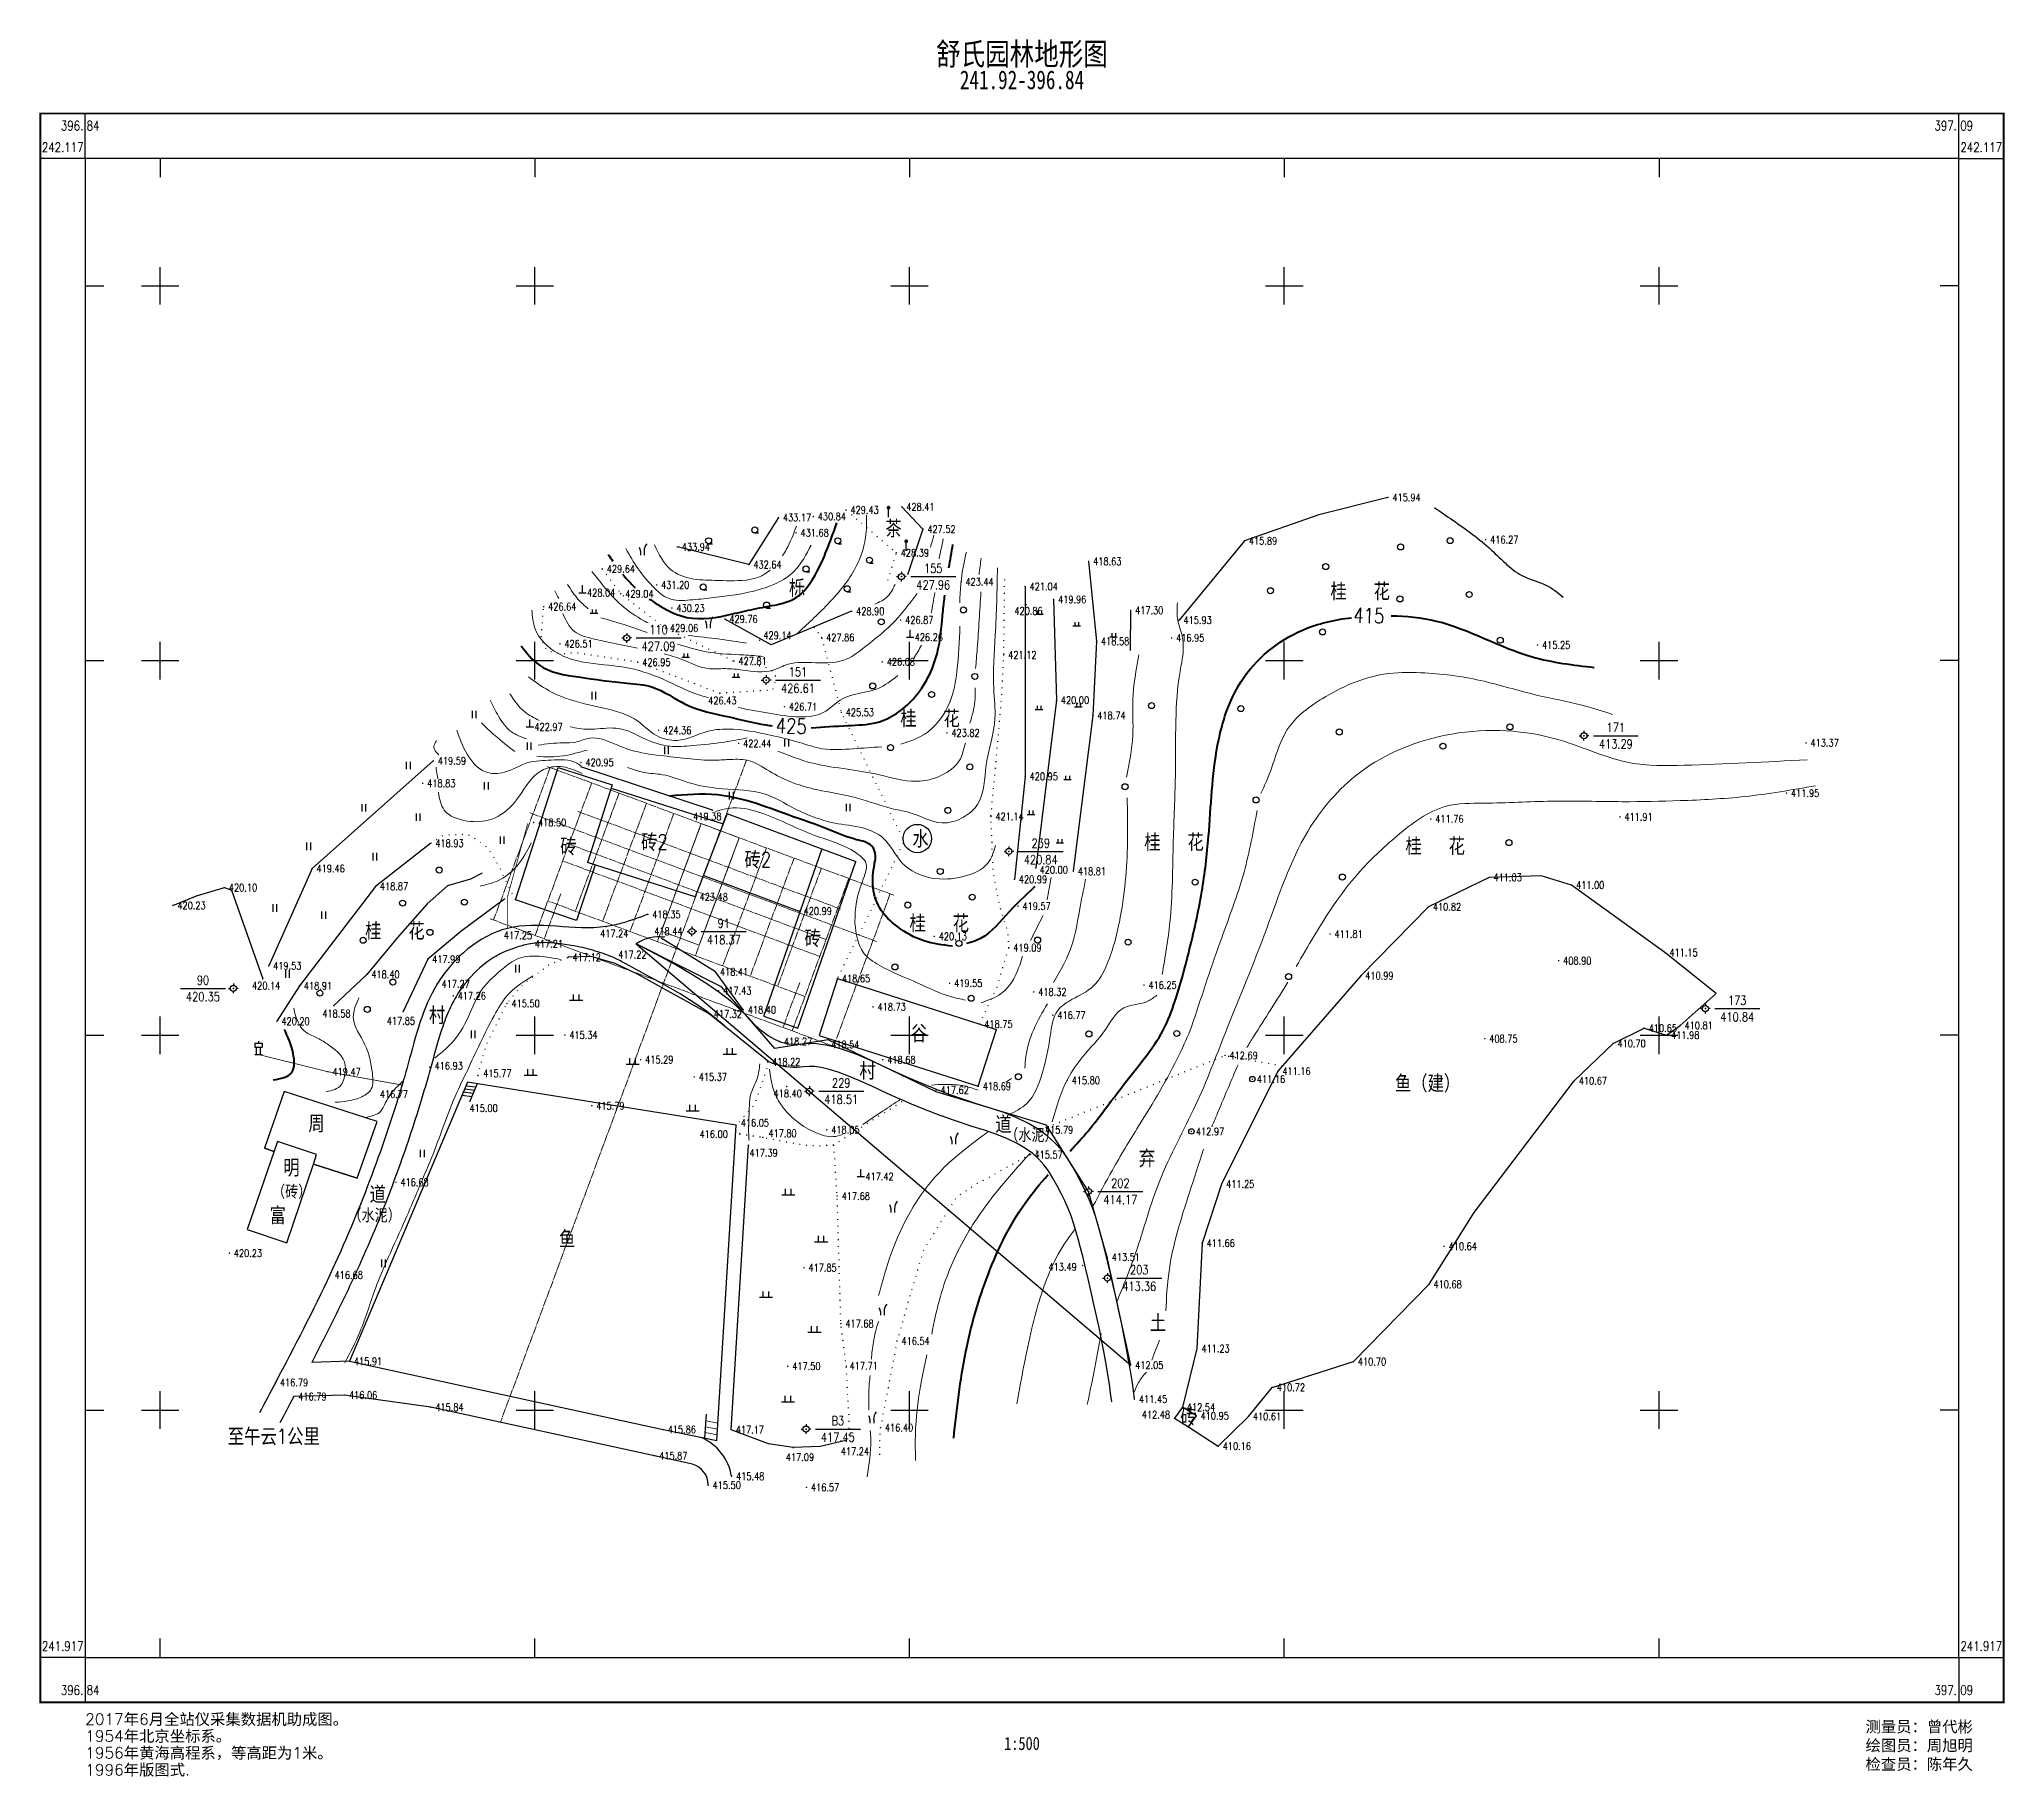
# Model space of a CAD drawing. Extents: x 396834 to 397278, y 241901 to 242133.
# Drawn here: x 396833.9 to 397096.1, y 241901.1 to 242132.9 of the extents above; entities that cross this region are included whole.
import ezdxf
from ezdxf.enums import TextEntityAlignment as Align

# ---------------------------------------------------------------- set-up
doc = ezdxf.new("R2010")
doc.units = 0
doc.header["$LTSCALE"] = 0.5
doc.header["$PDSIZE"] = 0.2
for name, pattern in [('10411', [4, 2, 2, 1e-11]), ('10421', [2, 2, 1e-11]), ('1161', [1.6, 0, -1.6]), ('DOTE', [2.42, 2, -0.2, 0.02, -0.2]), ('X3', [5, 4, -1])]:
    doc.linetypes.add(name, pattern=pattern)
doc.layers.add('GCD', color=1, linetype='Continuous')
doc.layers.add('地形图', color=252, linetype='Continuous')
doc.styles.add('textstyle4', font='', dxfattribs={"width": 0.8})
doc.styles.add('textstyle5', font='', dxfattribs={"width": 0.8})
doc.styles.add('textstyle6', font='', dxfattribs={"width": 0.75})
doc.styles.add('textstyle7', font='')
doc.styles.add('textstyle8', font='', dxfattribs={"width": 0.8})
doc.styles.get('textstyle4').set_extended_font_data('rs')
doc.styles.get('textstyle5').set_extended_font_data('SimSun')
doc.styles.get('textstyle6').set_extended_font_data('SimHei')
doc.styles.get('textstyle7').set_extended_font_data('rs')
doc.styles.get('textstyle8').set_extended_font_data('SimHei')

msp = doc.modelspace()

# ---------------------------------------------------------------- texts
at = {"layer": '地形图', "color": 6, "linetype": 'Continuous', "width": 0.8}
for s, height, style, p in [('舒氏园林地形图', 3, 'textstyle8', (396965, 242131)), ('242.117', 1.25, 'textstyle4', (396837, 242118.5)), ('242.117', 1.25, 'textstyle4', (397093, 242118.5)), ('241.917', 1.25, 'textstyle4', (396837, 241918.5))]:
    msp.add_text(s, height=height, dxfattribs=dict(at, style=style)).set_placement(p, align=Align.MIDDLE)
at = {"layer": '地形图', "color": 6, "linetype": 'Continuous', "style": 'textstyle6', "width": 0.75}
msp.add_text('241.92-396.84', height=2.5, dxfattribs=at).set_placement((396965, 242125.5), align=Align.BOTTOM_CENTER)
at = {"layer": '地形图', "color": 6, "linetype": 'Continuous', "style": 'textstyle4', "width": 0.8}
for s, p in [('396.', (396839.75, 242121.38)), ('397.', (397089.75, 242121.38)), ('396.', (396839.75, 241912.62))]:
    msp.add_text(s, height=1.25, dxfattribs=at).set_placement(p, align=Align.MIDDLE_RIGHT)
for s, p in [('84', (396840.2, 242121.38)), ('09', (397090.2, 242121.38)), ('84', (396840.2, 241912.62))]:
    msp.add_text(s, height=1.25, dxfattribs=at).set_placement(p, align=Align.MIDDLE_LEFT)
for s, p in [('茶', (396946.76, 242066.66)), ('栎', (396933.89, 242058.71)), ('桂   花', (397006.15, 242058.27)), ('桂   花', (396948.76, 242041.31)), ('桂   花', (396981.31, 242024.8)), ('桂   花', (397016.16, 242024.26)), ('桂   花', (396877.35, 242012.96)), ('桂   花', (396949.99, 242013.97)), ('砖', (396986.12, 241948.18))]:
    msp.add_text(s, height=2, dxfattribs=at).set_placement(p)
at = {"layer": '地形图', "linetype": 'Continuous', "width": 0.8}
for s, height, style, p in [('155', 1.2, 'textstyle4', (396953.16, 242062.31)), ('427.96', 1.2, 'textstyle4', (396953.16, 242060.11)), ('110', 1.2, 'textstyle4', (396916.5, 242054.12)), ('427.09', 1.2, 'textstyle4', (396916.5, 242051.92)), ('151', 1.2, 'textstyle4', (396935.11, 242048.5)), ('426.61', 1.2, 'textstyle4', (396935.11, 242046.3)), ('171', 1.2, 'textstyle4', (397044.24, 242041.08)), ('413.29', 1.2, 'textstyle4', (397044.24, 242038.88)), ('239', 1.2, 'textstyle4', (396967.5, 242025.64)), ('420.84', 1.2, 'textstyle4', (396967.5, 242023.44)), ('91', 1.2, 'textstyle4', (396925.21, 242014.96)), ('418.37', 1.2, 'textstyle4', (396925.21, 242012.76)), ('90', 1.2, 'textstyle4', (396855.71, 242007.36)), ('420.35', 1.2, 'textstyle4', (396855.71, 242005.16)), ('173', 1.2, 'textstyle4', (397060.44, 242004.66)), ('410.84', 1.2, 'textstyle4', (397060.44, 242002.46)), ('229', 1.2, 'textstyle4', (396940.88, 241993.65)), ('418.51', 1.2, 'textstyle4', (396940.88, 241991.45)), ('202', 1.2, 'textstyle4', (396978.12, 241980.27)), ('414.17', 1.2, 'textstyle4', (396978.12, 241978.07)), ('203', 1.2, 'textstyle4', (396980.65, 241968.71)), ('413.36', 1.2, 'textstyle4', (396980.65, 241966.51)), ('417.45', 1.2, 'textstyle4', (396940.43, 241946.37)), ('B3', 1.2, 'textstyle4', (396940.43, 241948.57)), ('241.917', 1.25, 'textstyle4', (397093, 241918.5)), ('1:500', 1.75, 'textstyle5', (396965, 241905.5))]:
    msp.add_text(s, height=height, dxfattribs=dict(at, style=style)).set_placement(p, align=Align.MIDDLE)
at = {"layer": '地形图', "color": 6, "linetype": 'Continuous', "lineweight": 20, "style": 'textstyle4', "width": 0.8}
for s, rotation, p in [('415', 358.3165, (397009.2, 242055.08)), ('425', 357.8074, (396932.12, 242040.37))]:
    msp.add_text(s, height=2, rotation=rotation, dxfattribs=at).set_placement(p)
at = {"layer": '地形图', "linetype": 'Continuous', "style": 'textstyle4', "width": 0.8}
for s, height, p in [('砖', 2, (396903.38, 242024.24)), ('砖2', 2, (396914.17, 242024.81)), ('水', 2, (396950.37, 242025.26)), ('砖2', 2, (396927.97, 242022.46)), ('砖', 2, (396935.98, 242011.97)), ('村', 2, (396885.87, 242001.71)), ('谷', 2, (396950.17, 241999.29, -418.65)), ('村', 2, (396943.3, 241994.29)), ('鱼（建）', 2, (397014.75, 241992.62)), ('周', 2, (396869.77, 241987.27)), ('道', 2, (396961.44, 241987.16)), ('（水泥）', 1.6, (396962.76, 241985.93)), ('明', 2, (396866.42, 241981.37)), ('弃', 2, (396980.58, 241982.59)), ('（砖）', 1.6, (396864.93, 241978.36)), ('道', 2, (396877.95, 241977.81)), ('富', 2, (396864.6, 241974.99)), ('（水泥）', 1.6, (396875.13, 241975.21)), ('鱼', 2, (396903.2, 241971.85)), ('土', 2, (396982.04, 241960.65)), ('至午云1公里', 2, (396859.03, 241945.5))]:
    msp.add_text(s, height=height, dxfattribs=at).set_placement(p)
msp.add_text('397.', height=1.25, dxfattribs=at).set_placement((397089.75, 241912.62), align=Align.MIDDLE_RIGHT)
msp.add_text('09', height=1.25, dxfattribs=at).set_placement((397090.2, 241912.62), align=Align.MIDDLE_LEFT)
at = {"layer": '地形图', "linetype": 'Continuous', "style": 'textstyle7'}
for s, p in [('2017年6月全站仪采集数据机助成图。', (396840, 241908.75)), ('1954年北京坐标系。', (396840, 241906.5)), ('测量员：曾代彬', (397077.56, 241907.75)), ('1956年黄海高程系，等高距为1米。', (396840, 241904.25)), ('绘图员：周旭明', (397077.56, 241905.25)), ('检查员：陈年久', (397077.56, 241902.75))]:
    msp.add_text(s, height=1.5, dxfattribs=at).set_placement(p, align=Align.MIDDLE_LEFT)
at = {"layer": '地形图', "color": 6, "linetype": 'Continuous', "style": 'textstyle7'}
msp.add_text('1996年版图式.', height=1.5, dxfattribs=at).set_placement((396840, 241902), align=Align.MIDDLE_LEFT)

# ---------------------------------------------------------------- blocks, each defined once
blk = doc.blocks.new('GC200')
at = {"linetype": 'Continuous', "const_width": 0.2, "flags": 128}
blk.add_lwpolyline([(-0.1, 0, 1), (0.1, 0, 1)], format="xyb", close=True, dxfattribs=at)
blk = doc.blocks.new('gc116')
for p, q in [((-1.3, 0), (-0.8, 0)), ((0, 1.3), (0, 0.8)), ((1.3, 0), (0.8, 0)), ((0, -1.3), (0, -0.8))]:
    blk.add_line(p, q)
blk.add_circle((0, 0), 0.8)
blk.add_point((0, 0))
blk = doc.blocks.new('gc122')
blk.add_circle((0, 0), 0.8)
blk = doc.blocks.new('gc121')
for p, q in [((-0.5, -1), (-0.5, 1)), ((0.5, -1), (0.5, 1))]:
    blk.add_line(p, q)
blk = doc.blocks.new('gc208')
blk.add_line((0, -0.8), (1, -0.8))
blk.add_circle((0, 0), 0.8)
blk = doc.blocks.new('gc246')
for p, q in [((-0.5, 1), (-0.5, 0)), ((0.5, 1), (0.5, 0))]:
    blk.add_line(p, q)
for centre, radius, start, end in [((-2.94, 0.81), 2.45, 4.3743, 29.0242), ((3.4, 1.11), 2.91, 139.3312, 182.0887)]:
    blk.add_arc(centre, radius, start, end)
blk = doc.blocks.new('gc119')
for p, q in [((-1, 0), (1, 0)), ((-0.5, 1), (-0.5, 0)), ((0.5, 1), (0.5, 0))]:
    blk.add_line(p, q)
blk = doc.blocks.new('gc111')
for p, q in [((-1, 0), (1, 0)), ((0, 0), (0, 2))]:
    blk.add_line(p, q)
blk = doc.blocks.new('gc165')
blk.add_line((0, 0), (0, 2))
at = {"const_width": 0.5, "flags": 128}
blk.add_lwpolyline([(-0.25, 2.5, 1), (0.25, 2.5, 1)], format="xyb", close=True, dxfattribs=at)
blk = doc.blocks.new('gc102')
for p, q in [((-1, 3), (1, 3)), ((-1, 3), (-1, 2)), ((-1, 2), (1, 2)), ((-1, 0), (1, 0)), ((-0.5, 0), (-0.5, 2)), ((0, 3.6), (0, 3)), ((0.5, 0), (0.5, 2)), ((1, 3), (1, 2))]:
    blk.add_line(p, q)

# ---------------------------------------------------------------- linework, layer by layer
at = {"color": 1, "linetype": 'DOTE', "lineweight": 20}
for p, q in [((396928.23, 242036.72), (396895.4, 241948.36)), ((396947.89, 242018.7), (396901.58, 242035.91)), ((396902.05, 242035.73), (396894.49, 242015.39)), ((396907.58, 242033.68), (396900.02, 242013.34)), ((396911.24, 242032.32), (396905.39, 242016.57)), ((396914.89, 242030.96), (396909.04, 242015.21)), ((396945.59, 242012.51), (396899.28, 242029.72)), ((396940.8, 242016.85), (396905.74, 242029.88)), ((396918.55, 242029.6), (396912.7, 242013.85)), ((396922.21, 242028.25, 0), (396916.35, 242012.49)), ((396938.86, 242012.77), (396904.55, 242025.52)), ((396927.27, 242026.36), (396921.41, 242010.61)), ((396938.02, 242010.52), (396903.72, 242023.27)), ((396930.92, 242025), (396925.07, 242009.26)), ((396934.58, 242023.64), (396928.73, 242007.9)), ((396938.23, 242022.29), (396932.38, 242006.54)), ((396941.89, 242020.93), (396934.33, 242000.59)), ((396903.47, 242018.88), (396901.24, 242012.88)), ((396936.04, 242005.18), (396901.73, 242017.93)), ((396947.42, 242018.87), (396939.86, 241998.53)), ((396894.02, 242015.56), (396940.33, 241998.36)), ((396935.34, 242007.04), (396933.11, 242001.04))]:
    msp.add_line(p, q, dxfattribs=at)
at = {"color": 6, "linetype": 'Continuous', "lineweight": 20, "flags": 128}
msp.add_lwpolyline([(396922.21, 242028.25), (396927.27, 242026.36), (396921.94, 242012.02), (396916.88, 242013.9)], close=True, dxfattribs=at)
at = {"layer": '地形图', "color": 6, "linetype": 'Continuous'}
for p, q in [((396840, 242117), (396840, 242123)), ((397090, 242117), (397090, 242123)), ((396840, 242117), (396834, 242117)), ((396850, 242117), (396850, 242114.5)), ((396900, 242117), (396900, 242114.5)), ((396950, 242117), (396950, 242114.5)), ((397000, 242117), (397000, 242114.5)), ((397050, 242117), (397050, 242114.5)), ((397090, 242117), (397096, 242117)), ((396850, 242097.5), (396850, 242102.5)), ((396900, 242097.5), (396900, 242102.5)), ((396950, 242097.5), (396950, 242102.5)), ((397000, 242097.5), (397000, 242102.5)), ((397050, 242097.5), (397050, 242102.5)), ((396840, 242100), (396842.5, 242100)), ((396847.5, 242100), (396852.5, 242100)), ((396897.5, 242100), (396902.5, 242100)), ((396947.5, 242100), (396952.5, 242100)), ((396997.5, 242100), (397002.5, 242100)), ((397047.5, 242100), (397052.5, 242100)), ((397090, 242100), (397087.5, 242100)), ((396850, 242047.5), (396850, 242052.5)), ((396900, 242047.5), (396900, 242052.5)), ((396950, 242047.5), (396950, 242052.5)), ((397000, 242047.5), (397000, 242052.5)), ((397050, 242047.5), (397050, 242052.5)), ((396840, 242050), (396842.5, 242050)), ((396847.5, 242050), (396852.5, 242050)), ((396897.5, 242050), (396902.5, 242050)), ((396947.5, 242050), (396952.5, 242050)), ((396997.5, 242050), (397002.5, 242050)), ((397047.5, 242050), (397052.5, 242050)), ((396910.32, 242033.44), (396907.01, 242023.05)), ((396850, 241997.5), (396850, 242002.5)), ((396840, 242000), (396842.5, 242000)), ((396847.5, 242000), (396852.5, 242000)), ((396850, 241947.5), (396850, 241952.5)), ((396840, 241950), (396842.5, 241950)), ((396847.5, 241950), (396852.5, 241950)), ((396850, 241917), (396850, 241919.5)), ((396840, 241917), (396834, 241917)), ((396840, 241917), (396840, 241911))]:
    msp.add_line(p, q, dxfattribs=at)
at = {"layer": '地形图', "linetype": 'Continuous'}
for p, q in [((396950.16, 242061.21), (396956.16, 242061.21)), ((396913.5, 242053.02), (396919.5, 242053.02)), ((397090, 242050), (397087.5, 242050)), ((396932.11, 242047.4), (396938.11, 242047.4)), ((397041.24, 242039.98), (397047.24, 242039.98)), ((396897.41, 242018.07), (396903.13, 242035.72)), ((396903.12, 242035.72), (396910.32, 242033.44)), ((396910.17, 242032.97), (396925.13, 242028.22)), ((396925.65, 242029.58), (396921.38, 242018.47)), ((396925.6, 242029.6, 0.01), (396942.83, 242023.2, -3.55)), ((396908.03, 242022.73), (396905.56, 242015.33)), ((396921.38, 242018.47), (396907.01, 242023.05)), ((396930.56, 242002.54, 421.89), (396938.3, 242024.8, 421.89)), ((396935.09, 242000.96, 421.89), (396942.83, 242023.2, 421.89)), ((396964.5, 242024.54), (396970.5, 242024.54)), ((396922.42, 242021.35, 423.65), (396935.26, 242016.58, 420.99)), ((396905.56, 242015.33), (396897.41, 242018.07)), ((396922.21, 242013.86), (396928.21, 242013.86)), ((396940.37, 242007.58, 418.65), (396937.94, 241999.99, 418.69)), ((396852.71, 242006.26), (396858.71, 242006.26)), ((396900, 241997.5), (396900, 242002.5)), ((396930.56, 242002.54, 421.89), (396935.09, 242000.96, 421.89)), ((396950, 241997.5), (396950, 242002.5)), ((397000, 241997.5), (397000, 242002.5)), ((397050, 241997.5), (397050, 242002.5)), ((397057.44, 242003.56), (397063.44, 242003.56)), ((396897.5, 242000), (396902.5, 242000)), ((396947.5, 242000), (396952.5, 242000)), ((396959.16, 241993.2, 418.69), (396961.59, 242000.79, 418.65)), ((396997.5, 242000), (397002.5, 242000)), ((397047.5, 242000), (397052.5, 242000)), ((397090, 242000), (397087.5, 242000)), ((396866.56, 241992.51, 418.37), (396863.91, 241984.94, 418.37)), ((396891.03, 241993.74), (396890.04, 241991.41)), ((396890.3, 241992.02, -34.15), (396891.6, 241991.86, 430.81)), ((396890.48, 241992.44, -24.07), (396891.78, 241992.28, 440.89)), ((396890.66, 241992.86, -13.99), (396891.96, 241992.7, 450.97)), ((396890.85, 241993.28, -0.05), (396892.14, 241993.12, 461.05)), ((396892.31, 241993.54, 415), (396891.33, 241991.2, 415)), ((396937.88, 241992.55), (396943.88, 241992.55)), ((396865.66, 241985.82, 418.37), (396861.63, 241974.09, 418.37)), ((396865.21, 241984.52, 418.37), (396863.91, 241984.94, 418.37)), ((396870.87, 241984.1, 418.37), (396865.66, 241985.82, 418.37)), ((396870.44, 241982.83, 418.37), (396870.87, 241984.1, 418.37)), ((396866.91, 241972.32, 418.37), (396870.44, 241982.83, 418.37)), ((396876.3, 241980.93, 418.37), (396870.44, 241982.83, 418.37)), ((396975.12, 241979.17), (396981.12, 241979.17)), ((396861.63, 241974.09, 418.37), (396866.91, 241972.32, 418.37)), ((396977.65, 241967.61), (396983.65, 241967.61)), ((396875.26, 241956.5), (396870.22, 241956.35, 0.96)), ((396874.6, 241952, 415.5), (396867.83, 241951.79, 416.79)), ((397090, 241950), (397087.5, 241950)), ((396937.43, 241947.47), (396943.43, 241947.47)), ((396900, 241917), (396900, 241919.5)), ((396950, 241917), (396950, 241919.5)), ((397000, 241917), (397000, 241919.5)), ((397050, 241917), (397050, 241919.5)), ((397090, 241917), (397096, 241917)), ((397090, 241917), (397090, 241911))]:
    msp.add_line(p, q, dxfattribs=at)
at = {"layer": '地形图'}
for p, q in [((396859.12, 242006.26, 420.35), (396859.37, 242006.26, 420.35)), ((396859.77, 242006.91, 420.35), (396859.77, 242006.66, 420.35)), ((396859.77, 242005.61, 420.35), (396859.77, 242005.86, 420.35)), ((396860.42, 242006.26, 420.35), (396860.17, 242006.26, 420.35)), ((396922.68, 241946.25), (396922.88, 241949.46)), ((396935.53, 241947.47, 417.45), (396935.78, 241947.47, 417.45)), ((396936.18, 241948.12, 417.45), (396936.18, 241947.87, 417.45)), ((396936.18, 241946.82, 417.45), (396936.18, 241947.07, 417.45)), ((396936.83, 241947.47, 417.45), (396936.58, 241947.47, 417.45))]:
    msp.add_line(p, q, dxfattribs=at)
at = {"layer": '地形图', "color": 3, "linetype": 'Continuous'}
for p, q in [((396904.64, 242004.67), (396906.39, 242004.67)), ((396905.15, 242004.67), (396905.15, 242005.47)), ((396905.89, 242004.67), (396905.89, 242005.47)), ((396912.68, 241996.17), (396912.68, 241996.97)), ((396913.42, 241996.17), (396913.42, 241996.97)), ((396925.13, 241997.49), (396926.89, 241997.49)), ((396925.64, 241997.49), (396925.64, 241998.29)), ((396926.38, 241997.49), (396926.38, 241998.29)), ((396898.55, 241994.68), (396900.3, 241994.68)), ((396899.05, 241994.68), (396899.05, 241995.48)), ((396899.79, 241994.68), (396899.79, 241995.48)), ((396912.17, 241996.17), (396913.92, 241996.17)), ((396920.17, 241989.94), (396921.92, 241989.94)), ((396920.68, 241989.94), (396920.68, 241990.74)), ((396921.42, 241989.94), (396921.42, 241990.74)), ((396932.96, 241978.7), (396934.71, 241978.7)), ((396933.46, 241978.7), (396933.46, 241979.5)), ((396934.21, 241978.7), (396934.21, 241979.5)), ((396937.83, 241972.45), (396937.83, 241973.25)), ((396938.57, 241972.45), (396938.57, 241973.25)), ((396937.33, 241972.45), (396939.08, 241972.45)), ((396929.98, 241965.04), (396931.73, 241965.04)), ((396930.48, 241965.04), (396930.48, 241965.84)), ((396931.23, 241965.04), (396931.23, 241965.84)), ((396936.43, 241960.39), (396938.18, 241960.39)), ((396936.93, 241960.39), (396936.93, 241961.19)), ((396937.67, 241960.39), (396937.67, 241961.19)), ((396933.4, 241951.11), (396933.4, 241951.91)), ((396934.14, 241951.11), (396934.14, 241951.91)), ((396932.89, 241951.11), (396934.64, 241951.11))]:
    msp.add_line(p, q, dxfattribs=at)
at = {"layer": '地形图', "linetype": '10421'}
for p, q in [((396891.03, 241993.74), (396875.26, 241956.5)), ((396924.26, 241945.92), (396926.85, 241988)), ((396875.26, 241956.5), (396917.12, 241947.4)), ((396917.12, 241947.4), (396924.26, 241945.92))]:
    msp.add_line(p, q, dxfattribs=at)
at = {"layer": '地形图', "linetype": '10411'}
msp.add_line((396926.85, 241988), (396891.03, 241993.74), dxfattribs=at)
at = {"layer": '地形图', "color": 1, "linetype": 'Continuous'}
for p, q in [((396900, 241947.5), (396900, 241952.5)), ((396950, 241947.5), (396950, 241952.5)), ((397000, 241947.5), (397000, 241952.5)), ((397050, 241947.5), (397050, 241952.5)), ((396897.5, 241950), (396902.5, 241950)), ((396947.5, 241950), (396952.5, 241950)), ((396997.5, 241950), (397002.5, 241950)), ((397047.5, 241950), (397052.5, 241950))]:
    msp.add_line(p, q, dxfattribs=at)
at = {"layer": '地形图', "color": 6, "linetype": 'Continuous', "lineweight": 20}
for p, q in [((396922.73, 241947.01), (396924.31, 241946.68)), ((396922.78, 241947.77), (396924.35, 241947.44)), ((396922.83, 241948.58), (396924.4, 241948.25))]:
    msp.add_line(p, q, dxfattribs=at)
at = {"layer": '地形图', "linetype": 'Continuous', "const_width": 0.25, "flags": 128}
msp.add_lwpolyline([(396834, 241911), (397096, 241911), (397096, 242123), (396834, 242123)], close=True, dxfattribs=at)
at = {"layer": '地形图', "linetype": 'Continuous', "flags": 128}
for points in [[(396840, 241917), (397090, 241917), (397090, 242117), (396840, 242117)], [(396986.4, 241950.37), (396985.35, 241948.91), (396987.22, 241947.77), (396988.27, 241949.23)]]:
    msp.add_lwpolyline(points, close=True, dxfattribs=at)
at = {"layer": '地形图', "linetype": '1161', "flags": 128}
for points, elevation in [([(396941.51, 242070.1), (396948.22, 242064.4), (396946.9, 242060.12)], 429.43), ([(396908.99, 242062.24), (396911.46, 242058.92), (396917.43, 242054.35), (396926.57, 242049.94), (396930.67, 242049.17), (396931.91, 242048.48), (396932.14, 242047.68), (396931.73, 242046.06), (396924.68, 242045.64), (396913.73, 242049.78), (396905.39, 242051.05), (396903.47, 242050.86), (396901.64, 242051.31), (396900.83, 242052.82), (396901.17, 242057.2)], 429.64), ([(396959.37, 242001.5), (396961.67, 242006.46), (396963.24, 242011.69), (396963.14, 242013.69), (396961.99, 242017.36), (396961.17, 242021.82), (396960.85, 242029.19), (396961.53, 242036.4), (396962.33, 242045.57), (396962.56, 242050.76), (396962.7, 242061.04)], 418.75), ([(396937.24, 242054.48), (396938.26, 242053.09), (396940.88, 242043.1), (396949.27, 242025.87), (396940.37, 242007.58)], 429.76), ([(396892.39, 241994.64), (396893.5, 241998.67), (396896.28, 242004.25), (396898.41, 242006.83), (396902.03, 242009.49), (396904.44, 242010.41)], 415.77), ([(396931.22, 241996.45), (396930.07, 241992.93), (396929.26, 241990.67), (396926.85, 241988)], 418.22), ([(396967.47, 241987.38), (396992.09, 241997.32), (396999.75, 241995.92)], 415.79), ([(396927.32, 241986.87), (396930.42, 241986.39), (396935.95, 241985.36), (396937.65, 241985.25), (396939.89, 241985.39), (396949.16, 241991.28)], 416), ([(396941.48, 241945.93), (396941.95, 241946.42), (396941.95, 241947.2), (396941.92, 241948.51), (396941.55, 241955.86), (396940.83, 241961.53), (396940.34, 241978.55), (396939.89, 241985.39)], 417.24), ([(396966.95, 241984.58), (396958.42, 241979.85), (396956.26, 241978.4), (396951.86, 241971.39), (396950.36, 241966.35), (396948.32, 241959.21), (396946.11, 241947.65), (396945.97, 241945.99), (396945.97, 241943.75)], 415.57)]:
    msp.add_lwpolyline(points, dxfattribs=dict(at, elevation=elevation))
at = {"layer": '地形图', "linetype": '10411', "flags": 128}
for points, elevation in [([(396932.5, 242069.09), (396928.55, 242062.81), (396919, 242065.17)], 433.17), ([(396942.27, 242056.58), (396931.53, 242052.09), (396925.35, 242055.55)], 429.76)]:
    msp.add_lwpolyline(points, dxfattribs=dict(at, elevation=elevation))
at = {"layer": '地形图', "linetype": 'Continuous', "const_width": 0.1, "flags": 128}
for points, elevation in [([(396948.86, 242061.21, 1), (396948.96, 242061.21, 1)], 427.96), ([(396912.2, 242053.02, 1), (396912.3, 242053.02, 1)], 427.09), ([(396930.81, 242047.4, 1), (396930.91, 242047.4, 1)], 426.61), ([(397039.94, 242039.98, 1), (397040.04, 242039.98, 1)], 413.29), ([(396963.2, 242024.54, 1), (396963.3, 242024.54, 1)], 420.84), ([(396920.91, 242013.86, 1), (396921.01, 242013.86, 1)], 418.37), ([(396859.72, 242006.26, 1), (396859.82, 242006.26, 1)], 420.33), ([(396859.72, 242006.26, 1), (396859.82, 242006.26, 1)], 420.35), ([(397056.14, 242003.56, 1), (397056.24, 242003.56, 1)], 410.84), ([(397056.14, 242003.56, 1), (397056.24, 242003.56, 1)], 410.84), ([(396936.58, 241992.55, 1), (396936.68, 241992.55, 1)], 418.51), ([(396973.82, 241979.17, 1), (396973.92, 241979.17, 1)], 414.17), ([(396973.82, 241979.17, 1), (396973.92, 241979.17, 1)], 414.17), ([(396976.35, 241967.61, 1), (396976.45, 241967.61, 1)], 413.36), ([(396976.35, 241967.61, 1), (396976.45, 241967.61, 1)], 413.36), ([(396936.14, 241947.41, 1), (396936.24, 241947.41, 1)], 417.44)]:
    msp.add_lwpolyline(points, format="xyb", close=True, dxfattribs=dict(at, elevation=elevation))
at = {"layer": '地形图', "linetype": 'X3', "const_width": 0.1, "flags": 128}
for points, elevation in [([(396896.34, 242014.3), (396896.34, 242018.45), (396899.05, 242028.3)], 417.25), ([(396863.12, 241997.44), (396872.39, 241995.14), (396882.31, 241993.36)], 422.58)]:
    msp.add_lwpolyline(points, dxfattribs=dict(at, elevation=elevation))
at = {"layer": '地形图', "linetype": '1161', "flags": 128}
msp.add_lwpolyline([(396886.12, 242025.63), (396887.76, 242026.69), (396888.73, 242026.76), (396890.91, 242026.89), (396891.81, 242026.39), (396893.52, 242025.19), (396894.32, 242024.12), (396895.46, 242022.11), (396895.89, 242021.05), (396897.41, 242018.07)], dxfattribs=at)
at = {"layer": '地形图', "color": 6, "linetype": 'Continuous', "flags": 128}
msp.add_lwpolyline([(396980, 241951.46), (396980, 241951.46), (396979.86, 241952.63), (396979.68, 241953.89), (396979.47, 241955.23), (396979.23, 241956.66), (396978.96, 241958.17), (396978.65, 241959.76), (396978.31, 241961.44), (396977.93, 241963.2), (396977.55, 241964.96), (396977.17, 241966.63), (396976.8, 241968.21), (396976.45, 241969.7), (396976.1, 241971.11), (396975.77, 241972.42), (396975.44, 241973.65), (396975.12, 241974.79), (396974.79, 241975.89), (396974.4, 241976.98), (396973.97, 241978.08), (396973.49, 241979.18), (396972.96, 241980.28), (396972.38, 241981.38), (396971.76, 241982.49), (396971.08, 241983.59), (396970.31, 241984.66), (396969.4, 241985.67), (396968.34, 241986.6), (396967.14, 241987.47), (396965.8, 241988.26), (396964.32, 241988.99), (396962.69, 241989.65), (396960.92, 241990.24), (396959.07, 241990.82), (396957.24, 241991.43), (396955.41, 241992.08), (396953.59, 241992.78), (396951.77, 241993.51), (396949.95, 241994.28), (396948.15, 241995.09), (396946.34, 241995.94), (396944.6, 241996.74), (396942.97, 241997.42), (396941.46, 241997.97), (396940.06, 241998.4), (396938.77, 241998.7), (396937.6, 241998.87), (396936.54, 241998.91), (396935.6, 241998.83), (396934.71, 241998.76), (396933.82, 241998.84), (396932.93, 241999.06), (396932.04, 241999.43), (396931.15, 241999.94), (396930.25, 242000.6), (396929.36, 242001.41), (396928.47, 242002.37), (396927.45, 242003.42), (396926.19, 242004.53), (396924.69, 242005.68), (396922.94, 242006.88), (396920.95, 242008.13), (396918.72, 242009.44), (396916.24, 242010.79), (396913.52, 242012.19), (396979.5, 241955.98), (396976.37, 241970.41), (396973.87, 241979.17), (396968.29, 241988.01), (396953.54, 241992.46), (396939.15, 241999.41), (396932.04, 241998.25), (396924.89, 242006.49), (396913.52, 242012.19)], dxfattribs=at)
at = {"layer": '地形图', "linetype": 'Continuous', "flags": 128}
for points in [[(396925.47, 242001.07), (396925.34, 242001.21), (396924.25, 242002.16), (396922.89, 242003.21), (396921.26, 242004.33), (396919.37, 242005.52), (396917.22, 242006.77), (396914.81, 242008.09), (396912.12, 242009.52)], [(396870.44, 241982.83), (396876.3, 241980.93), (396878.95, 241988.5), (396866.56, 241992.51), (396863.91, 241984.94), (396865.21, 241984.52)]]:
    msp.add_lwpolyline(points, dxfattribs=at)
for points, elevation in [([(396940.37, 242007.58), (396961.59, 242000.79)], 418.65), ([(396937.94, 241999.99), (396959.16, 241993.2)], 418.69)]:
    msp.add_lwpolyline(points, dxfattribs=dict(at, elevation=elevation))
at = {"layer": '地形图', "color": 6, "linetype": 'Continuous', "flags": 128}
msp.add_lwpolyline([(396976.97, 241951.09), (396976.83, 241952.24), (396976.66, 241953.44), (396976.46, 241954.74), (396976.22, 241956.13), (396975.95, 241957.6), (396975.65, 241959.16), (396975.32, 241960.81), (396974.95, 241962.55), (396974.56, 241964.29), (396974.19, 241965.95), (396973.83, 241967.51), (396973.48, 241968.98), (396973.14, 241970.36), (396972.81, 241971.65), (396972.49, 241972.85), (396972.19, 241973.93), (396971.88, 241974.93), (396971.54, 241975.92), (396971.15, 241976.91), (396970.71, 241977.91), (396970.23, 241978.91), (396969.7, 241979.92), (396969.12, 241980.94), (396968.53, 241981.9), (396967.93, 241982.74), (396967.25, 241983.49), (396966.43, 241984.21), (396965.47, 241984.91), (396964.35, 241985.57), (396963.07, 241986.2), (396961.63, 241986.78), (396959.98, 241987.33), (396958.16, 241987.9, -0.005024), (396958.1, 241987.92), (396956.27, 241988.53, -0.004987), (396956.21, 241988.55), (396954.38, 241989.21, -0.004947), (396954.32, 241989.23), (396952.5, 241989.92, -0.004903), (396952.44, 241989.94), (396950.63, 241990.67, -0.004856), (396950.57, 241990.7), (396948.76, 241991.47, -0.004806), (396948.7, 241991.49), (396946.9, 241992.3, -0.004753), (396946.84, 241992.32), (396945.05, 241993.17), (396943.37, 241993.94), (396941.86, 241994.57), (396940.49, 241995.07), (396939.27, 241995.44), (396938.2, 241995.69), (396937.31, 241995.82), (396936.61, 241995.85), (396935.86, 241995.79, -0.001444), (396935.84, 241995.79), (396934.95, 241995.71, -0.041236), (396934.45, 241995.71), (396933.56, 241995.79, -0.040058), (396933.08, 241995.87), (396932.19, 241996.09, -0.037052), (396931.76, 241996.23), (396931.21, 241996.46, -0.032969)], format="xyb", dxfattribs=at)
at = {"layer": '地形图', "linetype": '10421'}
for points in [[(396948.96, 242070.51, 428.41), (396951.77, 242067.54, 0), (396949.7, 242061.43, 0)], [(397013.82, 242071.77, 415.94), (397004.63, 242069.45, 0), (396994.68, 242065.98, 415.89), (396985.95, 242055.4, 415.93)], [(396973.89, 242063.24, 418.63), (396974.94, 242052.58, 0), (396974.45, 242042.68, 418.74), (396971.84, 242021.89, 418.81)], [(396965.41, 242059.89, 0), (396965.42, 242034.55, 0), (396963.98, 242020.81, 420.99)], [(396969.21, 242058.16, 419.96), (396969.59, 242044.72, 0), (396966.85, 242022.34, 420)], [(396979.49, 242056.71, 417.3), (396979.45, 242051.37, 0)], [(396886.45, 242036.63, 419.59), (396870.27, 242022.25, 0), (396864.48, 242009.28, 419.53)], [(396923.68, 242030.04, 419.38), (396906.15, 242035.81, 0)], [(396886.12, 242025.63, 418.93), (396878.72, 242019.88, 0), (396868.58, 242006.61, 418.91), (396865.58, 242001.87, 420.2)], [(396892.95, 242021.66, 0), (396891.4, 242020.85, 0), (396888.34, 242019.94, 418.58), (396885.65, 242017.54, 0), (396881.66, 242013.06, 0), (396877.58, 242008.13, 0), (396873.15, 242003.95, 418.58)], [(396851.7, 242017.33, 420.23), (396854.84, 242018.61, 0), (396858.57, 242019.71, 420.1), (396859.52, 242019.37, 0), (396863.69, 242007.54, 420.14)], [(396896.01, 242018.23, 0), (396890.14, 242013.84, 0), (396885.7, 242010.16, 417.99), (396882.41, 242003.16, 417.85)], [(396927.81, 242003.41, 418.4), (396924.1, 242008.47, 0), (396916.85, 242012.96, 0)], [(396931.22, 241996.45, 418.22), (396923.27, 242002.85, 0), (396917.29, 242006.17, 417.23), (396913.71, 242008.18, 0), (396910.71, 242009.59, 0), (396907.49, 242010.52, 0), (396904.44, 242010.41, 417.12)], [(396987.22, 241947.77, 0), (396991.18, 241945.18, 0), (396995.21, 241949.15, 410.61), (396998.4, 241953.02, 410.72), (397009.22, 241956.46, 410.7), (397019.31, 241966.78, 410.68), (397025.32, 241976.35, 0), (397038.69, 241993.93, 410.67), (397043.86, 241998.92, 410.7), (397048.02, 242000.96, 410.65), (397051.02, 242000.03, 411.98), (397052.81, 242001.32, 410.81), (397057.61, 242005.56, 0)], [(396941.48, 241945.93, 417.24), (396938.08, 241945.12, 0), (396934.45, 241944.98, 417.09), (396931.19, 241945.49, 0), (396926.2, 241947.38, 417.17), (396928.51, 241985.34, 417.39)], [(396921.04, 241942.76, 415.5), (396915.98, 241943.89, 0), (396886.12, 241950.37, 415.84), (396874.6, 241952, 416.06)]]:
    msp.add_polyline3d(points, dxfattribs=at)
at = {"layer": '地形图', "linetype": '10411'}
msp.add_polyline3d([(397057.61, 242005.56, 0), (397050.79, 242011.04, 0), (397038.33, 242020.05, 411), (397034.28, 242021.3, 0), (397027.32, 242021.08, 411.03), (397019.23, 242017.14, 410.82), (397010.21, 242007.96, 410.99), (396999.14, 241995.22, 411.16), (396991.63, 241980.16, 411.25), (396989.03, 241972.27, 411.66), (396988.34, 241958.2, 411.23), (396986.4, 241950.37, 412.54)], dxfattribs=at)
at = {"layer": '地形图', "linetype": 'Continuous'}
for centre, radius in [((396951.04, 242026.26), 1.89), ((396995.74, 241994.16, 411.16), 0.36), ((396987.61, 241987.17, 412.97), 0.36)]:
    msp.add_circle(centre, radius, dxfattribs=at)
for centre, radius, start, end in [((396916.62, 242007.71, 417.49), 5.45, 82.5413, 124.7013), ((396919.36, 241939.95), 7, 9.9852, 66.1325), ((396920.28, 241940.03, 415.5), 2.84, 358.8192, 74.4019)]:
    msp.add_arc(centre, radius, start, end, dxfattribs=at)
at = {"layer": '地形图'}
for centre in [(396859.77, 242006.26, 420.35), (396936.18, 241947.47, 417.45)]:
    msp.add_ellipse(centre, major_axis=(0.283, 0.283), ratio=1, dxfattribs=at)
at = {"layer": '地形图', "color": 6, "linetype": 'Continuous'}
msp.add_open_spline([(397020.02, 242070.44), (397020.84, 242069.87), (397023.46, 242068.08), (397027.54, 242065.16), (397031.04, 242061.18), (397034.94, 242060.33), (397036.49, 242059.06), (397037.23, 242058.46)], degree=3, knots=[0, 0, 0, 0, 3.00372, 9.509357, 15.144569, 18.254896, 21.087402, 21.087402, 21.087402, 21.087402], dxfattribs=at)
at = {"layer": '地形图', "color": 6, "linetype": 'Continuous', "lineweight": 40}
for points, knots in [([(396915.27, 242058.22), (396915.76, 242057.87), (396917.34, 242056.85), (396920.95, 242055.11), (396925.36, 242055.96), (396929.31, 242056.94), (396932.05, 242057.38), (396935.5, 242058.28), (396938.26, 242062.56), (396939.55, 242066.24), (396940.3, 242068.39)], [8.126942, 8.126942, 8.126942, 8.126942, 9.912601, 13.706128, 19.815541, 22.676041, 25.991359, 28.180633, 33.109056, 40.060078, 40.060078, 40.060078, 40.060078]), ([(396911.7, 242061.55), (396911.91, 242061.29), (396912.45, 242060.66), (396913.04, 242060.07), (396913.4, 242059.73)], [3.219058, 3.219058, 3.219058, 3.219058, 4.240367, 5.723748, 5.723748, 5.723748, 5.723748]), ([(396936.88, 242041.05), (396938.5, 242041.11), (396941.42, 242041.39), (396946.36, 242041.43), (396951.15, 242044.84), (396954.02, 242050.53), (396954.31, 242055.45), (396954.62, 242058.06), (396954.7, 242058.73)], [41.071685, 41.071685, 41.071685, 41.071685, 45.961706, 49.855962, 55.659152, 62.442596, 68.31971, 70.329263, 70.329263, 70.329263, 70.329263]), ([(396971.41, 241984.55), (396972.21, 241985.41), (396974.89, 241988.33), (396978.85, 241994.08), (396983.7, 241999.54), (396985.83, 242005.69), (396987.46, 242011.68), (396989.08, 242018.85), (396990.17, 242028.13), (396990.42, 242037.7), (396993.68, 242048.16), (397001.01, 242054.19), (397006.72, 242055.47), (397008.97, 242055.73)], [42.26614, 42.26614, 42.26614, 42.26614, 45.804225, 54.161809, 63.237158, 67.297589, 73.551883, 81.895787, 89.298452, 101.548562, 110.599904, 121.291656, 128.024978, 128.024978, 128.024978, 128.024978]), ([(397014.25, 242055.99), (397016.29, 242055.96), (397022.87, 242055.3), (397031.2, 242050.26), (397038.56, 242049.42), (397041.36, 242049.09)], [133.266367, 133.266367, 133.266367, 133.266367, 139.344146, 152.986115, 161.410127, 161.410127, 161.410127, 161.410127]), ([(396898.18, 242051.97), (396898.92, 242051.01), (396900.8, 242048.57), (396906.29, 242047.73), (396911.23, 242047.05), (396916.3, 242046.69), (396920.25, 242043.62), (396925.58, 242042.62), (396929.44, 242041.63), (396931.39, 242041.33), (396931.68, 242041.29)], [0, 0, 0, 0, 3.530301, 8.975073, 15.535784, 18.953076, 23.863064, 29.960093, 34.965205, 35.860555, 35.860555, 35.860555, 35.860555]), ([(396945.36, 242023.12), (396945.41, 242023.39), (396945.56, 242024.11), (396944.99, 242025.7), (396942.26, 242026.14), (396938.73, 242027.75), (396933.98, 242029.3), (396929.13, 242031.17), (396923.82, 242032.42), (396920.11, 242032.11), (396917.96, 242031.93)], [0, 0, 0, 0, 0.826383, 2.211255, 4.46411, 8.33241, 14.170077, 19.288544, 23.964264, 30.375688, 30.375688, 30.375688, 30.375688]), ([(396955.73, 242011.9), (396954.43, 242012.05), (396951.81, 242012.36), (396948.47, 242014.25), (396945.81, 242016.74), (396944.85, 242020.09), (396945.21, 242022.23), (396945.38, 242023.28)], [0, 0, 0, 0, 3.900144, 7.834207, 11.295879, 14.577427, 17.753859, 17.753859, 17.753859, 17.753859]), ([(396966.71, 242019.84), (396965.4, 242018.61), (396962.86, 242016.2), (396960.19, 242012.88), (396958.05, 242012.37), (396957.61, 242012.26)], [0, 0, 0, 0, 5.437446, 10.631326, 11.968607, 11.968607, 11.968607, 11.968607]), ([(396865.09, 241994.04), (396866.1, 241994.22), (396868.06, 241994.58), (396867.85, 241998.05), (396867.04, 241999.79), (396866.58, 242000.8)], [0, 0, 0, 0, 2.67626, 5.202819, 8.643568, 8.643568, 8.643568, 8.643568]), ([(396955.89, 241946.25), (396956.31, 241950.12), (396957.08, 241957.29), (396960.12, 241967.93), (396963.89, 241976), (396967.41, 241980.2), (396968.5, 241981.41)], [0, 0, 0, 0, 11.661251, 21.601347, 33.104225, 37.993322, 37.993322, 37.993322, 37.993322])]:
    msp.add_open_spline(points, degree=3, knots=knots, dxfattribs=at)
at = {"layer": '地形图', "color": 6, "linetype": 'Continuous', "lineweight": 20}
for points, knots in [([(396933.05, 242063.99), (396933.23, 242064.26), (396934, 242065.54), (396934.5, 242066.88), (396934.9, 242067.92)], [20.231664, 20.231664, 20.231664, 20.231664, 21.176504, 24.554416, 24.554416, 24.554416, 24.554416]), ([(396934.95, 242053.57), (396936.34, 242054.84), (396939.15, 242057.43), (396942.66, 242061.56), (396944.28, 242065.87), (396944.27, 242068.42), (396944.26, 242069.42)], [0, 0, 0, 0, 5.658659, 11.467437, 16.101685, 19.087762, 19.087762, 19.087762, 19.087762]), ([(396936.86, 242065.41), (396936.22, 242064.18), (396934.64, 242061.1), (396929.3, 242059.05), (396924.48, 242058.47), (396920.72, 242058.06), (396917.9, 242057.92), (396915.65, 242059.88), (396913.76, 242062.11), (396912.66, 242064.03), (396912.13, 242064.95)], [0, 0, 0, 0, 4.043851, 10.145367, 15.910209, 18.719262, 21.650369, 23.850563, 27.31089, 30.468817, 30.468817, 30.468817, 30.468817]), ([(396915.98, 242065.44), (396916.55, 242064.21), (396917.57, 242062.05), (396920.89, 242060.73), (396924.33, 242060.74), (396927.37, 242060.55), (396929.92, 242061.06), (396930.91, 242061.68), (396931.38, 242062.07)], [0, 0, 0, 0, 3.901407, 6.894309, 10.06411, 14.241784, 15.971581, 17.749188, 17.749188, 17.749188, 17.749188]), ([(396900.42, 242038.72), (396901.53, 242038.87), (396903.2, 242039.09), (396905.56, 242039), (396907.77, 242040.08), (396910.33, 242039.01), (396913.28, 242037.79), (396916.61, 242037.33), (396920.36, 242036.94), (396923.51, 242036.61), (396926.27, 242036.86), (396929.03, 242036.83), (396932.42, 242034.32), (396937.24, 242032.64), (396942.89, 242031.97), (396946.89, 242030.28), (396950.83, 242029.71), (396953.77, 242027.83), (396957.16, 242028.87), (396960.05, 242031.35), (396959.91, 242036.54), (396961.73, 242041.47), (396960.99, 242047.33), (396961.56, 242054), (396961.67, 242059.37), (396961.73, 242062.37)], [0, 0, 0, 0, 3.340158, 5.064081, 7.021842, 10.349297, 12.707577, 16.718715, 20.27492, 24.078241, 26.165948, 28.632242, 32.075262, 38.403056, 43.802443, 49.05334, 51.271243, 55.745386, 58.708579, 61.225115, 66.643134, 72.958099, 76.914611, 84.063716, 93.038992, 93.038992, 93.038992, 93.038992]), ([(396956.69, 242057.7), (396956.78, 242059.36), (396956.91, 242061.64), (396957.44, 242063.86), (396957.58, 242064.46)], [0, 0, 0, 0, 4.969864, 6.825713, 6.825713, 6.825713, 6.825713]), ([(396904.36, 242060.17), (396904.8, 242059.47), (396905.57, 242058.26), (396906.64, 242057.32), (396907.1, 242056.93)], [0, 0, 0, 0, 2.469874, 4.266695, 4.266695, 4.266695, 4.266695]), ([(396907.62, 242061.89), (396908.14, 242061.23), (396909.38, 242059.66), (396911.49, 242057.22), (396913.67, 242055.79), (396914.91, 242055.12), (396915.1, 242055.02)], [0, 0, 0, 0, 2.53399, 5.994296, 9.619223, 10.247846, 10.247846, 10.247846, 10.247846]), ([(396948.07, 242060.16), (396947.75, 242059.52), (396947.15, 242058.32), (396945.93, 242057.79), (396945.36, 242057.54)], [0, 0, 0, 0, 2.071677, 3.878332, 3.878332, 3.878332, 3.878332]), ([(396951.01, 242058.97), (396949.92, 242057.51), (396947.89, 242054.81), (396944.5, 242052.2), (396941.37, 242049.7), (396937.64, 242049.63), (396934.2, 242049.93), (396931.24, 242048.23), (396928.27, 242048.68), (396925.42, 242049.02), (396922.61, 242048.71), (396920.02, 242050.11), (396918.07, 242050.68), (396917.26, 242050.91)], [0, 0, 0, 0, 5.429633, 10.067931, 12.873993, 17.133819, 20.778188, 22.989764, 26.998743, 29.309171, 31.683473, 35.271435, 37.806854, 37.806854, 37.806854, 37.806854]), ([(396959.52, 242059.18), (396959.37, 242056.65), (396959.17, 242053.25), (396958.88, 242049.85), (396958.81, 242048.97)], [0, 0, 0, 0, 7.580971, 10.231399, 10.231399, 10.231399, 10.231399]), ([(396983.7, 242008.12), (396984.1, 242010.43), (396985.11, 242016.32), (396985.08, 242025.2), (396985.54, 242034.15), (396985.44, 242041.71), (396985.78, 242047.49), (396986.7, 242051.51), (396986.3, 242053.79), (396985.62, 242055.66), (396985.69, 242056.9), (396985.74, 242057.72)], [0, 0, 0, 0, 7.042104, 17.902776, 26.535504, 33.938481, 40.56783, 43.91351, 46.130775, 47.415982, 49.817789, 49.817789, 49.817789, 49.817789]), ([(396899.6, 242056.71), (396899.67, 242055.9), (396899.87, 242053.55), (396902.67, 242050.8), (396907.05, 242049.5), (396911.94, 242049.39), (396917.19, 242047.67), (396920.72, 242045.71), (396922.83, 242045.15), (396923.17, 242045.05)], [0, 0, 0, 0, 2.40746, 6.952099, 10.552083, 16.024153, 21.48371, 26.957773, 28.029652, 28.029652, 28.029652, 28.029652]), ([(396913.71, 242051.68), (396912.54, 242051.91), (396910.55, 242052.3), (396907.76, 242052.89), (396904.97, 242053.6), (396904.14, 242055.37), (396903.71, 242056.28)], [0, 0, 0, 0, 3.572225, 6.041832, 8.715868, 11.607485, 11.607485, 11.607485, 11.607485]), ([(396908.8, 242055.73), (396910.18, 242055.33), (396912.26, 242054.73), (396914.3, 242053.99), (396914.98, 242053.75)], [0, 0, 0, 0, 4.319459, 6.499787, 6.499787, 6.499787, 6.499787]), ([(396948.83, 242038.86), (396949.91, 242039.2), (396952.76, 242040.11), (396955.58, 242043.96), (396956.5, 242049.17), (396956.64, 242052.59), (396956.72, 242054.59)], [0, 0, 0, 0, 3.343072, 8.864265, 13.119165, 19.130768, 19.130768, 19.130768, 19.130768]), ([(396919.05, 242052.19), (396920.49, 242051.76), (396923.36, 242050.88), (396927.25, 242050.84), (396929.61, 242050.63), (396930.48, 242050.56)], [0, 0, 0, 0, 4.469402, 8.967186, 11.582125, 11.582125, 11.582125, 11.582125]), ([(396920.47, 242053.34), (396921.87, 242053.2), (396924.47, 242052.93), (396927.04, 242052.52), (396928.22, 242052.34)], [0, 0, 0, 0, 4.241773, 7.818277, 7.818277, 7.818277, 7.818277]), ([(396978.94, 242034.43), (396979.32, 242036.29), (396980.02, 242039.71), (396979.57, 242045.23), (396980.23, 242048.78), (396980.61, 242050.77)], [0, 0, 0, 0, 5.661357, 10.40336, 16.459045, 16.459045, 16.459045, 16.459045]), ([(396899.14, 242047.83), (396900.02, 242047.19), (396902.27, 242045.52), (396906.53, 242044.14), (396910.56, 242043.47), (396913.89, 242042.09), (396915.83, 242039.84), (396919.49, 242038.95), (396922.47, 242040.65), (396926.77, 242041.04), (396930.9, 242040.2), (396935.08, 242039.21), (396938.62, 242037.94), (396942.39, 242038.25), (396945.01, 242038.41), (396946.28, 242038.49)], [0, 0, 0, 0, 3.250189, 8.368374, 13.196236, 15.54313, 19.006482, 21.849375, 26.014126, 28.781151, 34.66983, 38.495758, 41.721156, 45.813891, 49.632507, 49.632507, 49.632507, 49.632507]), ([(396927.12, 242043.73), (396928.5, 242043.48), (396931.22, 242042.99), (396934.97, 242042.35), (396938.66, 242042.68), (396940.86, 242045.23), (396943.62, 242045.66), (396946.25, 242046.3), (396947.59, 242047.35), (396948.42, 242048.01)], [0, 0, 0, 0, 4.191357, 8.294217, 11.496916, 14.676906, 17.718855, 19.622037, 22.747481, 22.747481, 22.747481, 22.747481]), ([(396958.76, 242046.36), (396958.77, 242045.76), (396958.81, 242044.16), (396958.34, 242042.63), (396958.05, 242041.67)], [0, 0, 0, 0, 1.795772, 4.769474, 4.769474, 4.769474, 4.769474]), ([(397043.81, 242042.82), (397042.44, 242043.26), (397039.11, 242044.33), (397033.12, 242045.37), (397026.14, 242047.6), (397019.28, 242048.48), (397011.92, 242048.42), (397005.84, 242045.69), (396999.71, 242041.22), (396998.58, 242035.9), (396997.21, 242032.99), (396996.87, 242032.26)], [0, 0, 0, 0, 4.314806, 10.486067, 18.200918, 26.233871, 31.166071, 40.057799, 45.826401, 53.051525, 55.50142, 55.50142, 55.50142, 55.50142]), ([(396894.04, 242044.72), (396894.39, 242044), (396895.11, 242042.48), (396896.6, 242040.42), (396898.16, 242039.82), (396898.88, 242039.55)], [0, 0, 0, 0, 2.408339, 5.074339, 7.331026, 7.331026, 7.331026, 7.331026]), ([(396900.57, 242042.03), (396899.9, 242042.36), (396898.28, 242043.17), (396897.26, 242044.69), (396896.66, 242045.58)], [0, 0, 0, 0, 2.202355, 5.353974, 5.353974, 5.353974, 5.353974]), ([(396892.87, 242041.69), (396893.48, 242041.1), (396894.88, 242039.73), (396896.44, 242038.55), (396897.32, 242037.88)], [0, 0, 0, 0, 2.54927, 5.869751, 5.869751, 5.869751, 5.869751]), ([(396928.33, 242039.69), (396927.33, 242039.49), (396924.93, 242039), (396921.47, 242038.72), (396917.85, 242038.37), (396914.76, 242039.37), (396912.46, 242040.77), (396909.83, 242041.15), (396907.41, 242040.64), (396905.52, 242041), (396904.71, 242041.16)], [0, 0, 0, 0, 3.069232, 7.344123, 10.41257, 13.858927, 16.874491, 18.407427, 21.693966, 24.143638, 24.143638, 24.143638, 24.143638]), ([(396977.6, 241964.31), (396978.5, 241966.5), (396980.67, 241971.8), (396983.04, 241981.08), (396988.31, 241990.31), (396992.61, 242001.77), (396997.74, 242013.82), (397001.78, 242026.52), (397010.22, 242036.41), (397022.57, 242041.27), (397035.53, 242040.61), (397045.16, 242035.89), (397056.47, 242036.05), (397064.32, 242036.48), (397069.79, 242036.78)], [0, 0, 0, 0, 7.099318, 17.190308, 28.539692, 38.773706, 53.860291, 67.925575, 78.338929, 91.706062, 106.224673, 115.997529, 123.184997, 139.680436, 139.680436, 139.680436, 139.680436]), ([(396886.86, 242039.29), (396886.7, 242039.04), (396886.27, 242038.38), (396886.83, 242037.78), (396887.17, 242037.41)], [0, 0, 0, 0, 0.837964, 2.139188, 2.139188, 2.139188, 2.139188]), ([(396889.58, 242040.7), (396889.96, 242039.63), (396890.73, 242037.5), (396892.95, 242034.82), (396896.34, 242034.93), (396898.93, 242036.67), (396902.26, 242036.67), (396904.89, 242036.91), (396906, 242036.06), (396906.2, 242035.91)], [0, 0, 0, 0, 3.443978, 6.869585, 9.403655, 12.830862, 15.918983, 19.344104, 20.087874, 20.087874, 20.087874, 20.087874]), ([(396957.45, 242039.02), (396957.25, 242038.18), (396956.82, 242036.32), (396954.21, 242034.42), (396950.37, 242033.52), (396946.19, 242034.83), (396941.61, 242035.55), (396936.95, 242036.13), (396933.94, 242037.32), (396932.4, 242037.93)], [0, 0, 0, 0, 2.503386, 5.578068, 9.051456, 14.030092, 18.345657, 23.050162, 28.012757, 28.012757, 28.012757, 28.012757]), ([(396887.13, 242032.44), (396887.28, 242031.56), (396887.64, 242029.51), (396890.95, 242028.38), (396894.48, 242028.54), (396897.66, 242031.01), (396899.14, 242034.17), (396901.64, 242035.9), (396904.1, 242035.94), (396905.56, 242035.28), (396906.29, 242034.95)], [0, 0, 0, 0, 2.504167, 5.898846, 9.082503, 13.004281, 17.173632, 19.38002, 21.74867, 24.149788, 24.149788, 24.149788, 24.149788]), ([(396900.25, 242037.26), (396900.86, 242037.2), (396902.59, 242037.04), (396904.87, 242037.46), (396906.46, 242037.92), (396907, 242038.07)], [0, 0, 0, 0, 1.85281, 5.179784, 6.848857, 6.848857, 6.848857, 6.848857]), ([(396886.82, 242035.77), (396886.86, 242035.41), (396886.93, 242034.89), (396887.04, 242034.38), (396887.07, 242034.21)], [0, 0, 0, 0, 1.074956, 1.576009, 1.576009, 1.576009, 1.576009]), ([(396912.37, 242035.76), (396913.07, 242035.5), (396914.58, 242034.92), (396917.4, 242034.93), (396920.76, 242033.47), (396925.3, 242032.71), (396930.42, 242032.81), (396934.2, 242030.37), (396937.33, 242029.04), (396940.37, 242028.11), (396943.54, 242027.95), (396947.11, 242026.37), (396948.68, 242022.55), (396952.88, 242020.62), (396956.97, 242020.93), (396960.6, 242022.38), (396961.21, 242024.49), (396961.46, 242025.35)], [0, 0, 0, 0, 2.242218, 4.807189, 8.312524, 13.053438, 18.599138, 23.194796, 26.212158, 28.81033, 32.673956, 35.749737, 39.875948, 44.270069, 48.492229, 52.238028, 54.814368, 54.814368, 54.814368, 54.814368]), ([(397070.88, 242033.3), (397067.74, 242032.75), (397061.77, 242031.71), (397053.13, 242031.29), (397044.54, 242031.1), (397035.78, 242031.4), (397028.02, 242030.9), (397020.58, 242031.03), (397015.02, 242026.73), (397010.11, 242022.18), (397005.64, 242016.23), (397003.17, 242011.92), (397001.59, 242009.17)], [0, 0, 0, 0, 9.544183, 18.17672, 25.904271, 35.34023, 44.369831, 49.446141, 57.071657, 64.320922, 69.752307, 79.24593, 79.24593, 79.24593, 79.24593]), ([(396963.2, 241989.39), (396964.08, 241989.83), (396966.33, 241990.95), (396967.91, 241995.17), (396968.73, 241999.27), (396969.19, 242003.27), (396971.94, 242005.02), (396974.81, 242006.3), (396976.93, 242010.45), (396978.16, 242015.4), (396978.92, 242021.1), (396979.14, 242026.42), (396979.07, 242029.94), (396979.03, 242031.71)], [0, 0, 0, 0, 2.868919, 7.348427, 12.493075, 16.000077, 18.474457, 21.781895, 25.272784, 31.776957, 37.219249, 42.44333, 47.757736, 47.757736, 47.757736, 47.757736]), ([(396942.7, 242014.97), (396942.72, 242015.94), (396942.77, 242018.14), (396943.77, 242020.58), (396944.5, 242023.03), (396941.84, 242025.34), (396936.91, 242026.53), (396931.63, 242029.37), (396926.97, 242030.65), (396924.87, 242030.09), (396924.1, 242029.88)], [0, 0, 0, 0, 2.871279, 6.484516, 8.224545, 9.67693, 16.083357, 23.555583, 27.670802, 30.02213, 30.02213, 30.02213, 30.02213]), ([(396996.37, 242030.02), (396995.87, 242027.25), (396994.77, 242021.24), (396991.11, 242011.82), (396988.86, 242004.91), (396987.63, 242001.13)], [0, 0, 0, 0, 8.404583, 18.284218, 30.223983, 30.223983, 30.223983, 30.223983]), ([(396892.68, 242019.92), (396893.46, 242020.09), (396895.33, 242020.52), (396897.9, 242022.54), (396898.97, 242024.62), (396899.52, 242025.7)], [0, 0, 0, 0, 2.38048, 5.715785, 9.343425, 9.343425, 9.343425, 9.343425]), ([(396973.49, 242020.82), (396973.2, 242019.43), (396972.61, 242016.56), (396971.9, 242011.72), (396970.18, 242008.72), (396969.22, 242007.06)], [0, 0, 0, 0, 4.269809, 8.827327, 14.518471, 14.518471, 14.518471, 14.518471]), ([(396942.7, 242014.97), (396942.87, 242013.53), (396943.16, 242011.14), (396946.8, 242008.68), (396950.83, 242007.23), (396954.58, 242005.28), (396956.8, 242004.84), (396957.48, 242004.7)], [0, 0, 0, 0, 4.108611, 6.786215, 12.489559, 17.197489, 19.271875, 19.271875, 19.271875, 19.271875]), ([(396886.65, 241996.98), (396887.2, 241997.41), (396888.96, 241998.78), (396891.09, 242001.85), (396892.4, 242005.97), (396895.2, 242008.48), (396897.73, 242010.57), (396900.71, 242010.64), (396902.51, 242010.3), (396903.43, 242010.13)], [0, 0, 0, 0, 2.100116, 6.671507, 10.961835, 14.764878, 17.782128, 20.482917, 23.301218, 23.301218, 23.301218, 23.301218]), ([(396959.53, 242004.35), (396960.48, 242004.68), (396962.23, 242005.27), (396964.16, 242007.64), (396964.75, 242009.51), (396965.08, 242010.58)], [0, 0, 0, 0, 2.963309, 5.450084, 8.796655, 8.796655, 8.796655, 8.796655]), ([(396891.17, 241995.71), (396892.31, 241998.18), (396893.88, 242001.6), (396896.58, 242006), (396898.61, 242007.23), (396899.73, 242007.92)], [0, 0, 0, 0, 8.188921, 11.334365, 15.208576, 15.208576, 15.208576, 15.208576]), ([(397000.49, 242007.11), (396998.96, 242004.67), (396997.13, 242001.74), (396995.28, 241998.83), (396994.98, 241998.35)], [0, 0, 0, 0, 8.650099, 10.350708, 10.350708, 10.350708, 10.350708]), ([(396876.51, 242004.99), (396876.13, 242004.13), (396875.18, 242001.97), (396877.67, 241998.79), (396878.27, 241995.66), (396878.56, 241992.73), (396876.21, 241991.3), (396874.48, 241991.15), (396873.37, 241991.06)], [0, 0, 0, 0, 2.678815, 6.659889, 10.597622, 12.706391, 14.578243, 17.958572, 17.958572, 17.958572, 17.958572]), ([(396969.03, 241988.45), (396969.59, 241990.43), (396970.47, 241993.57), (396973.28, 241997.56), (396976.1, 242000.29), (396978.07, 242004.22), (396981.35, 242004.04), (396982.61, 242005.06), (396982.98, 242005.36)], [0, 0, 0, 0, 6.113024, 9.703714, 14.404728, 18.169037, 21.529481, 22.951302, 22.951302, 22.951302, 22.951302]), ([(396872.13, 241992.46), (396872.94, 241992.64), (396874.1, 241992.89), (396874.69, 241994.66), (396874.91, 241996.96), (396872.73, 241998.62), (396870.88, 241999.74), (396868.98, 242000.47), (396868.13, 242002.17), (396867.89, 242003.32), (396867.82, 242003.63)], [0, 0, 0, 0, 2.227629, 3.192878, 5.37121, 8.68081, 10.400738, 12.02915, 14.611404, 15.577856, 15.577856, 15.577856, 15.577856]), ([(396968.39, 242004.22), (396967.74, 242003.1), (396966.45, 242000.9), (396965.52, 241997.92), (396965.41, 241996.15), (396965.38, 241995.64)], [0, 0, 0, 0, 3.896544, 7.657852, 9.198484, 9.198484, 9.198484, 9.198484]), ([(396987.63, 242001.13), (396987.11, 241999.91), (396985.14, 241995.3), (396981.28, 241989.08), (396977.22, 241982.44), (396975.31, 241978.81), (396974.47, 241977.19)], [0, 0, 0, 0, 3.964585, 15.046612, 21.863145, 27.333517, 27.333517, 27.333517, 27.333517]), ([(396891.2, 241995.71), (396890.65, 241994.61), (396889.37, 241992.03), (396887.82, 241988), (396886.48, 241984.19), (396884.72, 241980.14), (396882.87, 241975.64), (396880.61, 241970.78), (396878.44, 241965.78), (396877.04, 241960.89), (396875.35, 241957.66), (396874.65, 241956.32)], [0, 0, 0, 0, 3.686939, 8.616394, 12.952403, 15.791641, 21.862231, 27.564219, 31.870369, 38.197703, 42.75586, 42.75586, 42.75586, 42.75586]), ([(396877.5, 241989.05), (396878.22, 241989.21), (396879.43, 241989.47), (396880.18, 241991.4), (396881.17, 241992.78), (396882.1, 241993.61), (396882.43, 241993.91)], [0, 0, 0, 0, 2.041655, 3.435761, 5.836583, 7.159942, 7.159942, 7.159942, 7.159942]), ([(396930.01, 241996.2), (396929.95, 241995.54), (396929.8, 241994.03), (396928.61, 241992.23), (396928.64, 241989.74), (396928.46, 241987.77), (396928.56, 241986.34), (396928.58, 241985.95)], [0, 0, 0, 0, 1.965045, 4.507871, 6.160468, 9.295507, 10.460265, 10.460265, 10.460265, 10.460265]), ([(396931.3, 241995.49), (396931.41, 241994.66), (396931.61, 241993.1), (396932.75, 241990.6), (396934.77, 241988.45), (396937.28, 241987.01), (396939.48, 241986.28), (396940.67, 241986.64), (396941.1, 241986.77)], [0, 0, 0, 0, 2.496511, 4.694435, 8.148519, 11.103272, 13.424489, 14.74988, 14.74988, 14.74988, 14.74988]), ([(396993.83, 241996.08), (396992.94, 241994.01), (396991.77, 241991.25), (396990.62, 241988.48), (396990.33, 241987.8)], [0, 0, 0, 0, 6.759339, 8.991544, 8.991544, 8.991544, 8.991544]), ([(396943.75, 241988.09), (396944.63, 241988.68), (396946.32, 241989.82), (396948.01, 241990.95), (396948.82, 241991.48)], [0, 0, 0, 0, 3.191231, 6.104569, 6.104569, 6.104569, 6.104569]), ([(396959.13, 241992.68), (396958.56, 241992.88), (396957.13, 241993.39), (396955.01, 241993.49), (396953.51, 241993.41), (396952.93, 241993.37)], [0, 0, 0, 0, 1.805945, 4.542301, 6.293113, 6.293113, 6.293113, 6.293113]), ([(396945.86, 241965.28), (396946.38, 241967.2), (396947.43, 241971.01), (396950.03, 241976.82), (396954.22, 241982.52), (396958.28, 241985.51), (396960.39, 241987.07)], [0, 0, 0, 0, 5.946127, 11.827759, 19.016614, 26.870589, 26.870589, 26.870589, 26.870589]), ([(396952.95, 241960.11), (396953.29, 241961.8), (396954.21, 241966.33), (396957.04, 241972.95), (396961.46, 241979.14), (396964.6, 241982.62), (396966.06, 241984.24)], [0, 0, 0, 0, 5.169448, 13.840838, 21.338558, 27.891695, 27.891695, 27.891695, 27.891695]), ([(396989.22, 241984.81), (396988.6, 241982.89), (396986.87, 241977.52), (396984.57, 241970.4), (396984.28, 241965.02), (396984.19, 241963.25)], [0, 0, 0, 0, 6.087439, 16.937879, 22.222347, 22.222347, 22.222347, 22.222347]), ([(396964.32, 241950.84), (396964.92, 241954.22), (396966.02, 241960.34), (396968.15, 241967.69), (396970.41, 241971.98), (396971.66, 241973.59), (396972.04, 241974.08)], [0, 0, 0, 0, 10.300983, 18.632377, 22.861311, 24.730847, 24.730847, 24.730847, 24.730847]), ([(396944.9, 241956.81), (396944.97, 241957.56), (396945.13, 241959.27), (396945.58, 241960.92), (396945.84, 241961.85)], [0, 0, 0, 0, 2.254407, 5.129448, 5.129448, 5.129448, 5.129448]), ([(396973.71, 241950.76), (396974.11, 241952.63), (396974.77, 241955.77), (396975.33, 241958.93), (396975.55, 241960.2)], [0, 0, 0, 0, 5.754552, 9.616724, 9.616724, 9.616724, 9.616724]), ([(396950.79, 241943.25), (396950.76, 241944.72), (396950.71, 241948.31), (396951.37, 241953.03), (396952.06, 241956.23), (396952.31, 241957.36)], [0, 0, 0, 0, 4.410461, 10.752004, 14.230594, 14.230594, 14.230594, 14.230594]), ([(396944.55, 241950.01), (396944.54, 241951.18), (396944.52, 241952.72), (396944.7, 241954.24), (396944.74, 241954.6)], [0, 0, 0, 0, 3.501807, 4.591337, 4.591337, 4.591337, 4.591337]), ([(396981.6, 241955.07), (396981.22, 241954.62), (396980.53, 241953.81), (396980.14, 241952.83), (396979.96, 241952.38)], [0, 0, 0, 0, 1.725089, 3.166489, 3.166489, 3.166489, 3.166489]), ([(396944.32, 241941.11), (396944.59, 241942.74), (396944.93, 241944.79), (396944.79, 241946.86), (396944.76, 241947.29)], [0, 0, 0, 0, 4.921328, 6.214804, 6.214804, 6.214804, 6.214804])]:
    msp.add_open_spline(points, degree=3, knots=knots, dxfattribs=at)
for points in [[(396953.25, 242066.72), (396953.09, 242066.18), (396952.93, 242065.63), (396952.76, 242065.09)], [(396954.5, 242066.25), (396954.31, 242065.37), (396954.12, 242064.48), (396953.93, 242063.59)], [(396959.55, 242063.69), (396959.45, 242062.95), (396959.36, 242062.22), (396959.27, 242061.48)], [(396903.2, 242058.27), (396903.02, 242058.62), (396902.85, 242058.97), (396902.67, 242059.32)], [(396952.89, 242056.33), (396953.05, 242057.24), (396953.21, 242058.16), (396953.37, 242059.07)], [(396950.57, 242050.33), (396950.91, 242050.9), (396951.26, 242051.47), (396951.6, 242052.05)], [(396968.34, 242018.06), (396968.52, 242019.06), (396968.69, 242020.05), (396968.87, 242021.04)], [(396966.13, 242012.65), (396966.69, 242013.76), (396967.25, 242014.87), (396967.8, 242015.97)], [(396963.66, 241994.25), (396963.39, 241994.09), (396963.11, 241993.93), (396962.84, 241993.76)], [(396983.33, 241959.31), (396982.99, 241958.42), (396982.65, 241957.53), (396982.31, 241956.64)]]:
    msp.add_open_spline(points, degree=3, dxfattribs=at)
at = {"layer": '地形图', "color": 6, "linetype": 'Continuous', "lineweight": 40}
for points in [[(396955.25, 242062.37), (396955.42, 242063.41), (396955.6, 242064.46), (396955.78, 242065.51)], [(396909.79, 242064.15), (396910, 242063.85), (396910.21, 242063.55), (396910.42, 242063.25)]]:
    msp.add_open_spline(points, degree=3, dxfattribs=at)
at = {"layer": '地形图', "linetype": 'Continuous'}
for points, knots in [([(396915.08, 242016.16), (396913.92, 242015.72), (396912.11, 242015.03), (396905.91, 242013.65), (396896.35, 242016.62), (396885.87, 242007.51), (396883.88, 241998.9), (396880.06, 241985.68), (396874.56, 241971.2), (396867.2, 241957.1), (396863.96, 241950.97), (396863.25, 241949.63)], [0, 0, 0, 0, 3.712346, 5.817099, 18.992486, 30.893185, 42.237804, 45.282926, 72.210354, 88.449844, 92.993466, 92.993466, 92.993466, 92.993466]), ([(396912.12, 242009.52), (396911.65, 242009.79), (396910.47, 242010.46), (396908.29, 242011.2), (396905.87, 242011.87), (396903.59, 242012.2), (396901.48, 242012.42), (396899.52, 242012.3), (396898.21, 242011.94), (396897.63, 242011.78)], [0, 0, 0, 0, 1.642035, 4.076842, 6.861126, 9.170185, 10.96269, 13.221482, 15.029478, 15.029478, 15.029478, 15.029478]), ([(396897.63, 242011.78), (396897.19, 242011.61), (396897.05, 242011.55), (396896.65, 242011.41), (396896.39, 242011.32), (396895.61, 242011), (396895.09, 242010.73), (396893.49, 242009.76), (396892.44, 242008.87), (396891.03, 242007.35), (396890.58, 242006.8), (396889.68, 242005.52), (396889.26, 242004.8), (396888.49, 242003.27), (396888.16, 242002.47), (396887.31, 242000.12), (396886.87, 241998.51), (396886.18, 241995.99), (396885.95, 241995.14), (396885.47, 241993.45), (396885.22, 241992.61), (396884.49, 241990.19), (396883.99, 241988.61), (396882.43, 241983.9), (396881.3, 241980.78), (396878.98, 241974.85), (396877.79, 241972.03), (396875.44, 241966.81), (396874.29, 241964.39), (396872.16, 241960.11), (396871.2, 241958.22), (396870.22, 241956.35)], [19.104742, 19.104742, 19.104742, 19.104742, 19.701063, 19.701063, 20.756626, 20.756626, 22.867754, 22.867754, 27.43833, 27.43833, 29.786286, 29.786286, 32.676978, 32.676978, 35.567671, 35.567671, 40.792729, 40.792729, 43.383303, 43.383303, 45.973877, 45.973877, 50.868921, 50.868921, 60.65901, 60.65901, 69.690853, 69.690853, 77.596678, 77.596678, 83.905346, 83.905346, 83.905346, 83.905346])]:
    msp.add_open_spline(points, degree=3, knots=knots, dxfattribs=at)
msp.add_open_spline([(396867.83, 241951.79), (396867.13, 241950.46), (396866.55, 241949.37), (396865.98, 241948.29)], degree=3, dxfattribs=at)
at = {"layer": '地形图'}
for p in [(396859.77, 242006.26, 420.35), (396936.18, 241947.47, 417.45)]:
    msp.add_point(p, dxfattribs=at)

# ---------------------------------------------------------------- block references
at = {"layer": '地形图', "color": 3, "linetype": 'Continuous'}
ref = msp.add_blockref('GC200', (396941.51, 242070.1, 429.43), dxfattribs=dict(at, xscale=0.5, yscale=0.5, zscale=0.5))
ref.add_attrib('height', '429.43', dxfattribs={"layer": 'GCD', "linetype": 'Continuous', "height": 1, "style": 'textstyle4', "width": 0.8}).set_placement((396942.11, 242070.1, 429.43), align=Align.MIDDLE_LEFT)
at = {"layer": '地形图', "linetype": 'Continuous', "xscale": 0.5, "yscale": 0.5}
for name, p in [('gc165', (396947.2, 242069.16)), ('gc208', (396929.35, 242067.44)), ('gc246', (396914.34, 242064.09)), ('gc208', (396923.19, 242065.99)), ('gc208', (396940.42, 242065.99)), ('gc165', (396949.55, 242064.67)), ('gc122', (397015.52, 242065.17)), ('gc122', (397022.13, 242066.01)), ('gc208', (396936.19, 242062.23)), ('gc208', (396944.65, 242063.41)), ('gc122', (397005.52, 242062.54)), ('gc111', (396906.36, 242059.06, 428.04)), ('gc208', (396922.46, 242059.83)), ('gc208', (396941.68, 242059.6)), ('gc116', (396948.91, 242061.21, 427.96)), ('gc122', (396998.15, 242059.33)), ('gc119', (396907.88, 242056.33)), ('gc208', (396930.92, 242057.42)), ('gc122', (396957.19, 242056.76)), ('gc122', (397015.43, 242058.23)), ('gc122', (397024.67, 242058.82)), ('gc246', (396923.16, 242054.32)), ('gc122', (396946.22, 242055.17)), ('gc119', (396967.33, 242056.18)), ('gc119', (396972.29, 242054.62)), ('gc122', (397005.1, 242053.82)), ('gc116', (396912.25, 242053.02, 427.09)), ('gc111', (396950.08, 242053.12, 426.26)), ('gc119', (396977.22, 242053.18)), ('gc122', (397028.82, 242052.72)), ('gc119', (396920.13, 242050.45)), ('gc119', (396926.84, 242047.77)), ('gc116', (396930.86, 242047.4, 426.61)), ('gc122', (396945.08, 242046.62)), ('gc122', (396958.71, 242047.89)), ('gc121', (396907.9, 242045.32)), ('gc122', (396952.94, 242045.48)), ('gc119', (396967.27, 242043.47)), ('gc119', (396972.51, 242043.85)), ('gc122', (396982.28, 242044)), ('gc122', (396994.2, 242043.59)), ('gc121', (396891.92, 242042.8)), ('gc111', (396899.34, 242041.15, 422.97)), ('gc122', (397030.11, 242041.15)), ('gc121', (396899.26, 242038.59)), ('gc121', (396917.57, 242038.02)), ('gc121', (396933.62, 242039.02)), ('gc122', (396947.46, 242038.39)), ('gc122', (397007.34, 242040.48)), ('gc122', (397021.17, 242038.58)), ('gc116', (397039.99, 242039.98, 413.29)), ('gc121', (396883.14, 242036)), ('gc122', (396958.04, 242035.82)), ('gc121', (396893.55, 242033.3)), ('gc119', (396971.07, 242034.12)), ('gc122', (396978.75, 242033.17)), ('gc121', (396877.19, 242030.35)), ('gc121', (396926.24, 242031.98)), ('gc121', (396941.82, 242030.4)), ('gc122', (396996.23, 242031.41)), ('gc121', (396884.46, 242029.11)), ('gc122', (396955.11, 242030.02)), ('gc119', (396966.2, 242029.48)), ('gc121', (396869.84, 242025.22)), ('gc121', (396895.66, 242026.04)), ('gc119', (396970.05, 242025.69)), ('gc122', (397029.98, 242025.72)), ('gc121', (396878.68, 242023.85)), ('gc116', (396963.25, 242024.54, 420.84)), ('gc122', (396887.23, 242022.06)), ('gc122', (396954.1, 242021.87)), ('gc122', (396988.1, 242020.44)), ('gc122', (397007.75, 242021.12)), ('gc121', (396865.34, 242016.98)), ('gc122', (396882.35, 242017.64)), ('gc122', (396890.6, 242017.77)), ('gc122', (396949.76, 242017.38)), ('gc122', (396958.36, 242018.44)), ('gc121', (396871.84, 242016.03)), ('gc122', (396877.08, 242012.68)), ('gc122', (396886, 242013.74)), ('gc116', (396920.96, 242013.86, 418.37)), ('gc122', (396956.59, 242012.26)), ('gc122', (396967.08, 242012.72)), ('gc122', (396979.16, 242012.43)), ('gc121', (396867, 242008.18)), ('gc122', (396881.05, 242007.11)), ('gc121', (396897.69, 242008.9)), ('gc122', (396948.05, 242009.13)), ('gc122', (397000.57, 242007.83)), ('gc122', (396871.31, 242005.63)), ('gc122', (396958.22, 242004.94)), ('gc122', (396877.64, 242003.46)), ('gc116', (397056.19, 242003.56, 410.84)), ('gc102', (396863.12, 241997.44, 422.58)), ('gc121', (396891.79, 242000.13)), ('gc122', (396973.93, 242000.18)), ('gc122', (396985.66, 242000.25)), ('gc122', (396964.52, 241994.48)), ('gc116', (396936.63, 241992.55, 418.51)), ('gc246', (396955.88, 241985.48)), ('gc121', (396885.01, 241984.24)), ('gc111', (396943.5, 241981.16, 417.42)), ('gc116', (396973.87, 241979.17, 414.17)), ('gc246', (396947.75, 241976.38)), ('gc121', (396879.82, 241969.58)), ('gc116', (396976.4, 241967.61, 413.36)), ('gc246', (396946.35, 241962.64)), ('gc246', (396944.96, 241948.24))]:
    msp.add_blockref(name, p, dxfattribs=at)
at = {"layer": '地形图', "color": 3, "linetype": 'Continuous'}
ref = msp.add_blockref('GC200', (396948.96, 242070.51, 428.41), dxfattribs=dict(at, xscale=0.5, yscale=0.5, zscale=0.5))
ref.add_attrib('height', '428.41', dxfattribs={"layer": 'GCD', "linetype": 'Continuous', "height": 1, "style": 'textstyle4', "width": 0.8}).set_placement((396949.56, 242070.51, 428.41), align=Align.MIDDLE_LEFT)
ref = msp.add_blockref('GC200', (397013.82, 242071.77, 415.94), dxfattribs=dict(at, xscale=0.5, yscale=0.5, zscale=0.5))
ref.add_attrib('height', '415.94', dxfattribs={"layer": 'GCD', "linetype": 'Continuous', "height": 1, "style": 'textstyle4', "width": 0.8}).set_placement((397014.42, 242071.77, 415.94), align=Align.MIDDLE_LEFT)
ref = msp.add_blockref('GC200', (396932.5, 242069.09, 433.17), dxfattribs=dict(at, xscale=0.5, yscale=0.5, zscale=0.5))
ref.add_attrib('height', '433.17', dxfattribs={"layer": 'GCD', "linetype": 'Continuous', "height": 1, "style": 'textstyle4', "width": 0.8}).set_placement((396933.1, 242069.09, 433.17), align=Align.MIDDLE_LEFT)
ref = msp.add_blockref('GC200', (396934.85, 242067.05, 431.68), dxfattribs=dict(at, xscale=0.5, yscale=0.5, zscale=0.5))
ref.add_attrib('height', '431.68', dxfattribs={"layer": 'GCD', "linetype": 'Continuous', "height": 1, "style": 'textstyle4', "width": 0.8}).set_placement((396935.45, 242067.05, 431.68), align=Align.MIDDLE_LEFT)
ref = msp.add_blockref('GC200', (396937.14, 242069.23, 430.84), dxfattribs=dict(at, xscale=0.5, yscale=0.5, zscale=0.5))
ref.add_attrib('height', '430.84', dxfattribs={"layer": 'GCD', "linetype": 'Continuous', "height": 1, "style": 'textstyle4', "width": 0.8}).set_placement((396937.74, 242069.23, 430.84), align=Align.MIDDLE_LEFT)
ref = msp.add_blockref('GC200', (396951.77, 242067.54, 427.52), dxfattribs=dict(at, xscale=0.5, yscale=0.5, zscale=0.5))
ref.add_attrib('height', '427.52', dxfattribs={"layer": 'GCD', "linetype": 'Continuous', "height": 1, "style": 'textstyle4', "width": 0.8}).set_placement((396952.37, 242067.54, 427.52), align=Align.MIDDLE_LEFT)
ref = msp.add_blockref('GC200', (396919, 242065.17, 433.94), dxfattribs=dict(at, xscale=0.5, yscale=0.5, zscale=0.5))
ref.add_attrib('height', '433.94', dxfattribs={"layer": 'GCD', "linetype": 'Continuous', "height": 1, "style": 'textstyle4', "width": 0.8}).set_placement((396919.6, 242065.17, 433.94), align=Align.MIDDLE_LEFT)
ref = msp.add_blockref('GC200', (396948.22, 242064.39, 428.39), dxfattribs=dict(at, xscale=0.5, yscale=0.5, zscale=0.5))
ref.add_attrib('height', '428.39', dxfattribs={"layer": 'GCD', "linetype": 'Continuous', "height": 1, "style": 'textstyle4', "width": 0.8}).set_placement((396948.82, 242064.39, 428.39), align=Align.MIDDLE_LEFT)
ref = msp.add_blockref('GC200', (396994.68, 242065.98, 415.89), dxfattribs=dict(at, xscale=0.5, yscale=0.5, zscale=0.5))
ref.add_attrib('height', '415.89', dxfattribs={"layer": 'GCD', "linetype": 'Continuous', "height": 1, "style": 'textstyle4', "width": 0.8}).set_placement((396995.28, 242065.98, 415.89), align=Align.MIDDLE_LEFT)
ref = msp.add_blockref('GC200', (397026.87, 242066.14, 416.27), dxfattribs=dict(at, xscale=0.5, yscale=0.5, zscale=0.5))
ref.add_attrib('height', '416.27', dxfattribs={"layer": 'GCD', "linetype": 'Continuous', "height": 1, "style": 'textstyle4', "width": 0.8}).set_placement((397027.47, 242066.14, 416.27), align=Align.MIDDLE_LEFT)
ref = msp.add_blockref('GC200', (396908.99, 242062.24, 429.64), dxfattribs=dict(at, xscale=0.5, yscale=0.5, zscale=0.5))
ref.add_attrib('height', '429.64', dxfattribs={"layer": 'GCD', "linetype": 'Continuous', "height": 1, "style": 'textstyle4', "width": 0.8}).set_placement((396909.59, 242062.24, 429.64), align=Align.MIDDLE_LEFT)
ref = msp.add_blockref('GC200', (396928.55, 242062.81, 432.64), dxfattribs=dict(at, xscale=0.5, yscale=0.5, zscale=0.5))
ref.add_attrib('height', '432.64', dxfattribs={"layer": 'GCD', "linetype": 'Continuous', "height": 1, "style": 'textstyle4', "width": 0.8}).set_placement((396929.15, 242062.81, 432.64), align=Align.MIDDLE_LEFT)
ref = msp.add_blockref('GC200', (396973.89, 242063.24, 418.63), dxfattribs=dict(at, xscale=0.5, yscale=0.5, zscale=0.5))
ref.add_attrib('height', '418.63', dxfattribs={"layer": 'GCD', "linetype": 'Continuous', "height": 1, "style": 'textstyle4', "width": 0.8}).set_placement((396974.49, 242063.24, 418.63), align=Align.MIDDLE_LEFT)
ref = msp.add_blockref('GC200', (396906.36, 242059.06, 428.04), dxfattribs=dict(at, xscale=0.5, yscale=0.5, zscale=0.5))
ref.add_attrib('height', '428.04', dxfattribs={"layer": 'GCD', "linetype": 'Continuous', "height": 1, "style": 'textstyle4', "width": 0.8}).set_placement((396906.96, 242059.06, 428.04), align=Align.MIDDLE_LEFT)
ref = msp.add_blockref('GC200', (396911.46, 242058.92, 429.04), dxfattribs=dict(at, xscale=0.5, yscale=0.5, zscale=0.5))
ref.add_attrib('height', '429.04', dxfattribs={"layer": 'GCD', "linetype": 'Continuous', "height": 1, "style": 'textstyle4', "width": 0.8}).set_placement((396912.06, 242058.92, 429.04), align=Align.MIDDLE_LEFT)
ref = msp.add_blockref('GC200', (396916.24, 242060.1, 431.2), dxfattribs=dict(at, xscale=0.5, yscale=0.5, zscale=0.5))
ref.add_attrib('height', '431.20', dxfattribs={"layer": 'GCD', "linetype": 'Continuous', "height": 1, "style": 'textstyle4', "width": 0.8}).set_placement((396916.84, 242060.1, 431.2), align=Align.MIDDLE_LEFT)
ref = msp.add_blockref('GC200', (396956.85, 242060.51, 423.44), dxfattribs=dict(at, xscale=0.5, yscale=0.5, zscale=0.5))
ref.add_attrib('height', '423.44', dxfattribs={"layer": 'GCD', "linetype": 'Continuous', "height": 1, "style": 'textstyle4', "width": 0.8}).set_placement((396957.45, 242060.51, 423.44), align=Align.MIDDLE_LEFT)
ref = msp.add_blockref('GC200', (396965.41, 242059.89, 421.04), dxfattribs=dict(at, xscale=0.5, yscale=0.5, zscale=0.5))
ref.add_attrib('height', '421.04', dxfattribs={"layer": 'GCD', "linetype": 'Continuous', "height": 1, "style": 'textstyle4', "width": 0.8}).set_placement((396966.01, 242059.89, 421.04), align=Align.MIDDLE_LEFT)
ref = msp.add_blockref('GC200', (396901.17, 242057.2, 426.64), dxfattribs=dict(at, xscale=0.5, yscale=0.5, zscale=0.5))
ref.add_attrib('height', '426.64', dxfattribs={"layer": 'GCD', "linetype": 'Continuous', "height": 1, "style": 'textstyle4', "width": 0.8}).set_placement((396901.77, 242057.2, 426.64), align=Align.MIDDLE_LEFT)
ref = msp.add_blockref('GC200', (396918.28, 242057.01, 430.23), dxfattribs=dict(at, xscale=0.5, yscale=0.5, zscale=0.5))
ref.add_attrib('height', '430.23', dxfattribs={"layer": 'GCD', "linetype": 'Continuous', "height": 1, "style": 'textstyle4', "width": 0.8}).set_placement((396918.88, 242057.01, 430.23), align=Align.MIDDLE_LEFT)
ref = msp.add_blockref('GC200', (396942.27, 242056.58, 428.9), dxfattribs=dict(at, xscale=0.5, yscale=0.5, zscale=0.5))
ref.add_attrib('height', '428.90', dxfattribs={"layer": 'GCD', "linetype": 'Continuous', "height": 1, "style": 'textstyle4', "width": 0.8}).set_placement((396942.87, 242056.58, 428.9), align=Align.MIDDLE_LEFT)
ref = msp.add_blockref('GC200', (396965.57, 242057.47, 420.86), dxfattribs=dict(at, xscale=0.5, yscale=0.5, zscale=0.5))
ref.add_attrib('height', '420.86', dxfattribs={"layer": 'GCD', "linetype": 'Continuous', "height": 1, "style": 'textstyle4', "width": 0.8}).set_placement((396963.98, 242056.63, 420.86), align=Align.MIDDLE_LEFT)
ref = msp.add_blockref('GC200', (396969.21, 242058.16, 419.96), dxfattribs=dict(at, xscale=0.5, yscale=0.5, zscale=0.5))
ref.add_attrib('height', '419.96', dxfattribs={"layer": 'GCD', "linetype": 'Continuous', "height": 1, "style": 'textstyle4', "width": 0.8}).set_placement((396969.81, 242058.16, 419.96), align=Align.MIDDLE_LEFT)
ref = msp.add_blockref('GC200', (396979.49, 242056.71, 417.3), dxfattribs=dict(at, xscale=0.5, yscale=0.5, zscale=0.5))
ref.add_attrib('height', '417.30', dxfattribs={"layer": 'GCD', "linetype": 'Continuous', "height": 1, "style": 'textstyle4', "width": 0.8}).set_placement((396980.09, 242056.71, 417.3), align=Align.MIDDLE_LEFT)
ref = msp.add_blockref('GC200', (396917.43, 242054.35, 429.06), dxfattribs=dict(at, xscale=0.5, yscale=0.5, zscale=0.5))
ref.add_attrib('height', '429.06', dxfattribs={"layer": 'GCD', "linetype": 'Continuous', "height": 1, "style": 'textstyle4', "width": 0.8}).set_placement((396918.03, 242054.35, 429.06), align=Align.MIDDLE_LEFT)
ref = msp.add_blockref('GC200', (396925.35, 242055.55, 429.76), dxfattribs=dict(at, xscale=0.5, yscale=0.5, zscale=0.5))
ref.add_attrib('height', '429.76', dxfattribs={"layer": 'GCD', "linetype": 'Continuous', "height": 1, "style": 'textstyle4', "width": 0.8}).set_placement((396925.95, 242055.55, 429.76), align=Align.MIDDLE_LEFT)
ref = msp.add_blockref('GC200', (396948.81, 242055.41, 426.87), dxfattribs=dict(at, xscale=0.5, yscale=0.5, zscale=0.5))
ref.add_attrib('height', '426.87', dxfattribs={"layer": 'GCD', "linetype": 'Continuous', "height": 1, "style": 'textstyle4', "width": 0.8}).set_placement((396949.41, 242055.41, 426.87), align=Align.MIDDLE_LEFT)
ref = msp.add_blockref('GC200', (396985.95, 242055.4, 415.93), dxfattribs=dict(at, xscale=0.5, yscale=0.5, zscale=0.5))
ref.add_attrib('height', '415.93', dxfattribs={"layer": 'GCD', "linetype": 'Continuous', "height": 1, "style": 'textstyle4', "width": 0.8}).set_placement((396986.55, 242055.4, 415.93), align=Align.MIDDLE_LEFT)
ref = msp.add_blockref('GC200', (396903.34, 242052.24, 426.51), dxfattribs=dict(at, xscale=0.5, yscale=0.5, zscale=0.5))
ref.add_attrib('height', '426.51', dxfattribs={"layer": 'GCD', "linetype": 'Continuous', "height": 1, "style": 'textstyle4', "width": 0.8}).set_placement((396903.94, 242052.24, 426.51), align=Align.MIDDLE_LEFT)
ref = msp.add_blockref('GC200', (396929.99, 242052.72, 429.14), dxfattribs=dict(at, xscale=0.5, yscale=0.5, zscale=0.5))
ref.add_attrib('height', '429.14', dxfattribs={"layer": 'GCD', "linetype": 'Continuous', "height": 1, "style": 'textstyle4', "width": 0.8}).set_placement((396930.49, 242053.37, 429.14), align=Align.MIDDLE_LEFT)
ref = msp.add_blockref('GC200', (396938.26, 242053.09, 427.86), dxfattribs=dict(at, xscale=0.5, yscale=0.5, zscale=0.5))
ref.add_attrib('height', '427.86', dxfattribs={"layer": 'GCD', "linetype": 'Continuous', "height": 1, "style": 'textstyle4', "width": 0.8}).set_placement((396938.86, 242053.09, 427.86), align=Align.MIDDLE_LEFT)
ref = msp.add_blockref('GC200', (396950.08, 242053.12, 426.26), dxfattribs=dict(at, xscale=0.5, yscale=0.5, zscale=0.5))
ref.add_attrib('height', '426.26', dxfattribs={"layer": 'GCD', "linetype": 'Continuous', "height": 1, "style": 'textstyle4', "width": 0.8}).set_placement((396950.68, 242053.12, 426.26), align=Align.MIDDLE_LEFT)
ref = msp.add_blockref('GC200', (396974.94, 242052.58, 418.58), dxfattribs=dict(at, xscale=0.5, yscale=0.5, zscale=0.5))
ref.add_attrib('height', '418.58', dxfattribs={"layer": 'GCD', "linetype": 'Continuous', "height": 1, "style": 'textstyle4', "width": 0.8}).set_placement((396975.54, 242052.58, 418.58), align=Align.MIDDLE_LEFT)
ref = msp.add_blockref('GC200', (396984.96, 242053.03, 416.95), dxfattribs=dict(at, xscale=0.5, yscale=0.5, zscale=0.5))
ref.add_attrib('height', '416.95', dxfattribs={"layer": 'GCD', "linetype": 'Continuous', "height": 1, "style": 'textstyle4', "width": 0.8}).set_placement((396985.56, 242053.03, 416.95), align=Align.MIDDLE_LEFT)
ref = msp.add_blockref('GC200', (397033.79, 242052.08, 415.25), dxfattribs=dict(at, xscale=0.5, yscale=0.5, zscale=0.5))
ref.add_attrib('height', '415.25', dxfattribs={"layer": 'GCD', "linetype": 'Continuous', "height": 1, "style": 'textstyle4', "width": 0.8}).set_placement((397034.39, 242052.08, 415.25), align=Align.MIDDLE_LEFT)
ref = msp.add_blockref('GC200', (396913.73, 242049.78, 426.95), dxfattribs=dict(at, xscale=0.5, yscale=0.5, zscale=0.5))
ref.add_attrib('height', '426.95', dxfattribs={"layer": 'GCD', "linetype": 'Continuous', "height": 1, "style": 'textstyle4', "width": 0.8}).set_placement((396914.33, 242049.78, 426.95), align=Align.MIDDLE_LEFT)
ref = msp.add_blockref('GC200', (396926.57, 242049.94, 427.81), dxfattribs=dict(at, xscale=0.5, yscale=0.5, zscale=0.5))
ref.add_attrib('height', '427.81', dxfattribs={"layer": 'GCD', "linetype": 'Continuous', "height": 1, "style": 'textstyle4', "width": 0.8}).set_placement((396927.17, 242049.94, 427.81), align=Align.MIDDLE_LEFT)
ref = msp.add_blockref('GC200', (396946.35, 242049.83, 426.08), dxfattribs=dict(at, xscale=0.5, yscale=0.5, zscale=0.5))
ref.add_attrib('height', '426.08', dxfattribs={"layer": 'GCD', "linetype": 'Continuous', "height": 1, "style": 'textstyle4', "width": 0.8}).set_placement((396946.95, 242049.83, 426.08), align=Align.MIDDLE_LEFT)
at = {"layer": '地形图', "linetype": 'Continuous'}
ref = msp.add_blockref('GC200', (396962.56, 242050.76, 421.12), dxfattribs=dict(at, xscale=0.5, yscale=0.5, zscale=0.5))
ref.add_attrib('height', '421.12', dxfattribs={"layer": 'GCD', "linetype": 'Continuous', "height": 1, "style": 'textstyle4', "width": 0.8}).set_placement((396963.16, 242050.76, 421.12), align=Align.MIDDLE_LEFT)
at = {"layer": '地形图', "color": 3, "linetype": 'Continuous'}
ref = msp.add_blockref('GC200', (396924.68, 242045.64, 426.43), dxfattribs=dict(at, xscale=0.5, yscale=0.5, zscale=0.5))
ref.add_attrib('height', '426.43', dxfattribs={"layer": 'GCD', "linetype": 'Continuous', "height": 1, "style": 'textstyle4', "width": 0.8}).set_placement((396923.13, 242044.67, 426.43), align=Align.MIDDLE_LEFT)
ref = msp.add_blockref('GC200', (396933.3, 242043.85, 426.71), dxfattribs=dict(at, xscale=0.5, yscale=0.5, zscale=0.5))
ref.add_attrib('height', '426.71', dxfattribs={"layer": 'GCD', "linetype": 'Continuous', "height": 1, "style": 'textstyle4', "width": 0.8}).set_placement((396933.9, 242043.85, 426.71), align=Align.MIDDLE_LEFT)
ref = msp.add_blockref('GC200', (396969.59, 242044.72, 420), dxfattribs=dict(at, xscale=0.5, yscale=0.5, zscale=0.5))
ref.add_attrib('height', '420.00', dxfattribs={"layer": 'GCD', "linetype": 'Continuous', "height": 1, "style": 'textstyle4', "width": 0.8}).set_placement((396970.19, 242044.72, 420), align=Align.MIDDLE_LEFT)
ref = msp.add_blockref('GC200', (396899.34, 242041.15, 422.97), dxfattribs=dict(at, xscale=0.5, yscale=0.5, zscale=0.5))
ref.add_attrib('height', '422.97', dxfattribs={"layer": 'GCD', "linetype": 'Continuous', "height": 1, "style": 'textstyle4', "width": 0.8}).set_placement((396899.94, 242041.15, 422.97), align=Align.MIDDLE_LEFT)
ref = msp.add_blockref('GC200', (396916.51, 242040.7, 424.36), dxfattribs=dict(at, xscale=0.5, yscale=0.5, zscale=0.5))
ref.add_attrib('height', '424.36', dxfattribs={"layer": 'GCD', "linetype": 'Continuous', "height": 1, "style": 'textstyle4', "width": 0.8}).set_placement((396917.11, 242040.7, 424.36), align=Align.MIDDLE_LEFT)
ref = msp.add_blockref('GC200', (396940.88, 242043.1, 425.53), dxfattribs=dict(at, xscale=0.5, yscale=0.5, zscale=0.5))
ref.add_attrib('height', '425.53', dxfattribs={"layer": 'GCD', "linetype": 'Continuous', "height": 1, "style": 'textstyle4', "width": 0.8}).set_placement((396941.48, 242043.1, 425.53), align=Align.MIDDLE_LEFT)
ref = msp.add_blockref('GC200', (396974.45, 242042.68, 418.74), dxfattribs=dict(at, xscale=0.5, yscale=0.5, zscale=0.5))
ref.add_attrib('height', '418.74', dxfattribs={"layer": 'GCD', "linetype": 'Continuous', "height": 1, "style": 'textstyle4', "width": 0.8}).set_placement((396975.05, 242042.68, 418.74), align=Align.MIDDLE_LEFT)
ref = msp.add_blockref('GC200', (396927.19, 242038.95, 422.44), dxfattribs=dict(at, xscale=0.5, yscale=0.5, zscale=0.5))
ref.add_attrib('height', '422.44', dxfattribs={"layer": 'GCD', "linetype": 'Continuous', "height": 1, "style": 'textstyle4', "width": 0.8}).set_placement((396927.79, 242038.95, 422.44), align=Align.MIDDLE_LEFT)
ref = msp.add_blockref('GC200', (396954.98, 242040.35, 423.82), dxfattribs=dict(at, xscale=0.5, yscale=0.5, zscale=0.5))
ref.add_attrib('height', '423.82', dxfattribs={"layer": 'GCD', "linetype": 'Continuous', "height": 1, "style": 'textstyle4', "width": 0.8}).set_placement((396955.58, 242040.35, 423.82), align=Align.MIDDLE_LEFT)
ref = msp.add_blockref('GC200', (397069.62, 242039.02, 413.37), dxfattribs=dict(at, xscale=0.5, yscale=0.5, zscale=0.5))
ref.add_attrib('height', '413.37', dxfattribs={"layer": 'GCD', "linetype": 'Continuous', "height": 1, "style": 'textstyle4', "width": 0.8}).set_placement((397070.22, 242039.02, 413.37), align=Align.MIDDLE_LEFT)
ref = msp.add_blockref('GC200', (396886.45, 242036.63, 419.59), dxfattribs=dict(at, xscale=0.5, yscale=0.5, zscale=0.5))
ref.add_attrib('height', '419.59', dxfattribs={"layer": 'GCD', "linetype": 'Continuous', "height": 1, "style": 'textstyle4', "width": 0.8}).set_placement((396887.05, 242036.63, 419.59), align=Align.MIDDLE_LEFT)
ref = msp.add_blockref('GC200', (396906.15, 242036.41, 420.95), dxfattribs=dict(at, xscale=0.5, yscale=0.5, zscale=0.5))
ref.add_attrib('height', '420.95', dxfattribs={"layer": 'GCD', "linetype": 'Continuous', "height": 1, "style": 'textstyle4', "width": 0.8}).set_placement((396906.75, 242036.41, 420.95), align=Align.MIDDLE_LEFT)
ref = msp.add_blockref('GC200', (396885.03, 242033.62, 418.83), dxfattribs=dict(at, xscale=0.5, yscale=0.5, zscale=0.5))
ref.add_attrib('height', '418.83', dxfattribs={"layer": 'GCD', "linetype": 'Continuous', "height": 1, "style": 'textstyle4', "width": 0.8}).set_placement((396885.63, 242033.62, 418.83), align=Align.MIDDLE_LEFT)
ref = msp.add_blockref('GC200', (396965.42, 242034.55, 420.95), dxfattribs=dict(at, xscale=0.5, yscale=0.5, zscale=0.5))
ref.add_attrib('height', '420.95', dxfattribs={"layer": 'GCD', "linetype": 'Continuous', "height": 1, "style": 'textstyle4', "width": 0.8}).set_placement((396966.02, 242034.55, 420.95), align=Align.MIDDLE_LEFT)
ref = msp.add_blockref('GC200', (397067.01, 242032.32, 411.95), dxfattribs=dict(at, xscale=0.5, yscale=0.5, zscale=0.5))
ref.add_attrib('height', '411.95', dxfattribs={"layer": 'GCD', "linetype": 'Continuous', "height": 1, "style": 'textstyle4', "width": 0.8}).set_placement((397067.61, 242032.32, 411.95), align=Align.MIDDLE_LEFT)
ref = msp.add_blockref('GC200', (396899.82, 242028.4, 418.5), dxfattribs=dict(at, xscale=0.5, yscale=0.5, zscale=0.5))
ref.add_attrib('height', '418.50', dxfattribs={"layer": 'GCD', "linetype": 'Continuous', "height": 1, "style": 'textstyle4', "width": 0.8}).set_placement((396900.42, 242028.4, 418.5), align=Align.MIDDLE_LEFT)
ref = msp.add_blockref('GC200', (396923.68, 242030.04, 419.38), dxfattribs=dict(at, xscale=0.5, yscale=0.5, zscale=0.5))
ref.add_attrib('height', '419.38', dxfattribs={"layer": 'GCD', "linetype": 'Continuous', "height": 1, "style": 'textstyle4', "width": 0.8}).set_placement((396921.13, 242029.21, 419.38), align=Align.MIDDLE_LEFT)
ref = msp.add_blockref('GC200', (396960.85, 242029.19, 421.14), dxfattribs=dict(at, xscale=0.5, yscale=0.5, zscale=0.5))
ref.add_attrib('height', '421.14', dxfattribs={"layer": 'GCD', "linetype": 'Continuous', "height": 1, "style": 'textstyle4', "width": 0.8}).set_placement((396961.45, 242029.19, 421.14), align=Align.MIDDLE_LEFT)
ref = msp.add_blockref('GC200', (397019.55, 242028.88, 411.76), dxfattribs=dict(at, xscale=0.5, yscale=0.5, zscale=0.5))
ref.add_attrib('height', '411.76', dxfattribs={"layer": 'GCD', "linetype": 'Continuous', "height": 1, "style": 'textstyle4', "width": 0.8}).set_placement((397020.15, 242028.88, 411.76), align=Align.MIDDLE_LEFT)
ref = msp.add_blockref('GC200', (397044.79, 242029.15, 411.91), dxfattribs=dict(at, xscale=0.5, yscale=0.5, zscale=0.5))
ref.add_attrib('height', '411.91', dxfattribs={"layer": 'GCD', "linetype": 'Continuous', "height": 1, "style": 'textstyle4', "width": 0.8}).set_placement((397045.39, 242029.15, 411.91), align=Align.MIDDLE_LEFT)
ref = msp.add_blockref('GC200', (397044.79, 242029.14, 411.91), dxfattribs=dict(at, xscale=0.5, yscale=0.5, zscale=0.5))
ref.add_attrib('height', '411.91', dxfattribs={"layer": 'GCD', "linetype": 'Continuous', "height": 1, "style": 'textstyle4', "width": 0.8}).set_placement((397045.39, 242029.14, 411.91), align=Align.MIDDLE_LEFT)
ref = msp.add_blockref('GC200', (396886.12, 242025.63, 418.93), dxfattribs=dict(at, xscale=0.5, yscale=0.5, zscale=0.5))
ref.add_attrib('height', '418.93', dxfattribs={"layer": 'GCD', "linetype": 'Continuous', "height": 1, "style": 'textstyle4', "width": 0.8}).set_placement((396886.72, 242025.63, 418.93), align=Align.MIDDLE_LEFT)
ref = msp.add_blockref('GC200', (396870.27, 242022.25, 419.46), dxfattribs=dict(at, xscale=0.5, yscale=0.5, zscale=0.5))
ref.add_attrib('height', '419.46', dxfattribs={"layer": 'GCD', "linetype": 'Continuous', "height": 1, "style": 'textstyle4', "width": 0.8}).set_placement((396870.87, 242022.25, 419.46), align=Align.MIDDLE_LEFT)
ref = msp.add_blockref('GC200', (396858.57, 242019.71, 420.1), dxfattribs=dict(at, xscale=0.5, yscale=0.5, zscale=0.5))
ref.add_attrib('height', '420.10', dxfattribs={"layer": 'GCD', "linetype": 'Continuous', "height": 1, "style": 'textstyle4', "width": 0.8}).set_placement((396859.17, 242019.71, 420.1), align=Align.MIDDLE_LEFT)
ref = msp.add_blockref('GC200', (396878.72, 242019.88, 418.87), dxfattribs=dict(at, xscale=0.5, yscale=0.5, zscale=0.5))
ref.add_attrib('height', '418.87', dxfattribs={"layer": 'GCD', "linetype": 'Continuous', "height": 1, "style": 'textstyle4', "width": 0.8}).set_placement((396879.32, 242019.88, 418.87), align=Align.MIDDLE_LEFT)
ref = msp.add_blockref('GC200', (396963.98, 242020.81, 420.99), dxfattribs=dict(at, xscale=0.5, yscale=0.5, zscale=0.5))
ref.add_attrib('height', '420.99', dxfattribs={"layer": 'GCD', "linetype": 'Continuous', "height": 1, "style": 'textstyle4', "width": 0.8}).set_placement((396964.58, 242020.81, 420.99), align=Align.MIDDLE_LEFT)
ref = msp.add_blockref('GC200', (396966.85, 242022.34, 420), dxfattribs=dict(at, xscale=0.5, yscale=0.5, zscale=0.5))
ref.add_attrib('height', '420.00', dxfattribs={"layer": 'GCD', "linetype": 'Continuous', "height": 1, "style": 'textstyle4', "width": 0.8}).set_placement((396967.35, 242022.08, 420), align=Align.MIDDLE_LEFT)
ref = msp.add_blockref('GC200', (396971.84, 242021.89, 418.81), dxfattribs=dict(at, xscale=0.5, yscale=0.5, zscale=0.5))
ref.add_attrib('height', '418.81', dxfattribs={"layer": 'GCD', "linetype": 'Continuous', "height": 1, "style": 'textstyle4', "width": 0.8}).set_placement((396972.44, 242021.89, 418.81), align=Align.MIDDLE_LEFT)
ref = msp.add_blockref('GC200', (397027.32, 242021.08, 411.03), dxfattribs=dict(at, xscale=0.5, yscale=0.5, zscale=0.5))
ref.add_attrib('height', '411.03', dxfattribs={"layer": 'GCD', "linetype": 'Continuous', "height": 1, "style": 'textstyle4', "width": 0.8}).set_placement((397027.92, 242021.08, 411.03), align=Align.MIDDLE_LEFT)
ref = msp.add_blockref('GC200', (397038.33, 242020.05, 411), dxfattribs=dict(at, xscale=0.5, yscale=0.5, zscale=0.5))
ref.add_attrib('height', '411.00', dxfattribs={"layer": 'GCD', "linetype": 'Continuous', "height": 1, "style": 'textstyle4', "width": 0.8}).set_placement((397038.93, 242020.05, 411), align=Align.MIDDLE_LEFT)
ref = msp.add_blockref('GC200', (396851.7, 242017.33, 420.23), dxfattribs=dict(at, xscale=0.5, yscale=0.5, zscale=0.5))
ref.add_attrib('height', '420.23', dxfattribs={"layer": 'GCD', "linetype": 'Continuous', "height": 1, "style": 'textstyle4', "width": 0.8}).set_placement((396852.3, 242017.33, 420.23), align=Align.MIDDLE_LEFT)
ref = msp.add_blockref('GC200', (396921.38, 242018.47, 423.48), dxfattribs=dict(at, xscale=0.5, yscale=0.5, zscale=0.5))
ref.add_attrib('height', '423.48', dxfattribs={"layer": 'GCD', "linetype": 'Continuous', "height": 1, "style": 'textstyle4', "width": 0.8}).set_placement((396921.98, 242018.47, 423.48), align=Align.MIDDLE_LEFT)
ref = msp.add_blockref('GC200', (396964.46, 242017.23, 419.57), dxfattribs=dict(at, xscale=0.5, yscale=0.5, zscale=0.5))
ref.add_attrib('height', '419.57', dxfattribs={"layer": 'GCD', "linetype": 'Continuous', "height": 1, "style": 'textstyle4', "width": 0.8}).set_placement((396965.06, 242017.23, 419.57), align=Align.MIDDLE_LEFT)
ref = msp.add_blockref('GC200', (397019.23, 242017.14, 410.82), dxfattribs=dict(at, xscale=0.5, yscale=0.5, zscale=0.5))
ref.add_attrib('height', '410.82', dxfattribs={"layer": 'GCD', "linetype": 'Continuous', "height": 1, "style": 'textstyle4', "width": 0.8}).set_placement((397019.83, 242017.14, 410.82), align=Align.MIDDLE_LEFT)
ref = msp.add_blockref('GC200', (396915.08, 242016.13, 418.35), dxfattribs=dict(at, xscale=0.5, yscale=0.5, zscale=0.5))
ref.add_attrib('height', '418.35', dxfattribs={"layer": 'GCD', "linetype": 'Continuous', "height": 1, "style": 'textstyle4', "width": 0.8}).set_placement((396915.67, 242016.13, 418.35), align=Align.MIDDLE_LEFT)
ref = msp.add_blockref('GC200', (396935.26, 242016.58, 420.99), dxfattribs=dict(at, xscale=0.5, yscale=0.5, zscale=0.5))
ref.add_attrib('height', '420.99', dxfattribs={"layer": 'GCD', "linetype": 'Continuous', "height": 1, "style": 'textstyle4', "width": 0.8}).set_placement((396935.86, 242016.58, 420.99), align=Align.MIDDLE_LEFT)
ref = msp.add_blockref('GC200', (396896.34, 242014.3, 417.25), dxfattribs=dict(at, xscale=0.5, yscale=0.5, zscale=0.5))
ref.add_attrib('height', '417.25', dxfattribs={"layer": 'GCD', "linetype": 'Continuous', "height": 1, "style": 'textstyle4', "width": 0.8}).set_placement((396895.86, 242013.34, 417.25), align=Align.MIDDLE_LEFT)
ref = msp.add_blockref('GC200', (396899.38, 242012.22, 417.21), dxfattribs=dict(at, xscale=0.5, yscale=0.5, zscale=0.5))
ref.add_attrib('height', '417.21', dxfattribs={"layer": 'GCD', "linetype": 'Continuous', "height": 1, "style": 'textstyle4', "width": 0.8}).set_placement((396899.98, 242012.22, 417.21), align=Align.MIDDLE_LEFT)
ref = msp.add_blockref('GC200', (396909.53, 242014.51, 417.24), dxfattribs=dict(at, xscale=0.5, yscale=0.5, zscale=0.5))
ref.add_attrib('height', '417.24', dxfattribs={"layer": 'GCD', "linetype": 'Continuous', "height": 1, "style": 'textstyle4', "width": 0.8}).set_placement((396908.71, 242013.58, 417.24), align=Align.MIDDLE_LEFT)
ref = msp.add_blockref('GC200', (396917.11, 242013.13, 418.44), dxfattribs=dict(at, xscale=0.5, yscale=0.5, zscale=0.5))
ref.add_attrib('height', '418.44', dxfattribs={"layer": 'GCD', "linetype": 'Continuous', "height": 1, "style": 'textstyle4', "width": 0.8}).set_placement((396915.93, 242013.88, 418.44), align=Align.MIDDLE_LEFT)
ref = msp.add_blockref('GC200', (396953.29, 242013.2, 420.13), dxfattribs=dict(at, xscale=0.5, yscale=0.5, zscale=0.5))
ref.add_attrib('height', '420.13', dxfattribs={"layer": 'GCD', "linetype": 'Continuous', "height": 1, "style": 'textstyle4', "width": 0.8}).set_placement((396953.89, 242013.2, 420.13), align=Align.MIDDLE_LEFT)
ref = msp.add_blockref('GC200', (396963.24, 242011.69, 419.09), dxfattribs=dict(at, xscale=0.5, yscale=0.5, zscale=0.5))
ref.add_attrib('height', '419.09', dxfattribs={"layer": 'GCD', "linetype": 'Continuous', "height": 1, "style": 'textstyle4', "width": 0.8}).set_placement((396963.84, 242011.69, 419.09), align=Align.MIDDLE_LEFT)
ref = msp.add_blockref('GC200', (397006.1, 242013.51, 411.81), dxfattribs=dict(at, xscale=0.5, yscale=0.5, zscale=0.5))
ref.add_attrib('height', '411.81', dxfattribs={"layer": 'GCD', "linetype": 'Continuous', "height": 1, "style": 'textstyle4', "width": 0.8}).set_placement((397006.7, 242013.51, 411.81), align=Align.MIDDLE_LEFT)
ref = msp.add_blockref('GC200', (396864.48, 242009.28, 419.53), dxfattribs=dict(at, xscale=0.5, yscale=0.5, zscale=0.5))
ref.add_attrib('height', '419.53', dxfattribs={"layer": 'GCD', "linetype": 'Continuous', "height": 1, "style": 'textstyle4', "width": 0.8}).set_placement((396865.08, 242009.28, 419.53), align=Align.MIDDLE_LEFT)
ref = msp.add_blockref('GC200', (396885.7, 242010.16, 417.99), dxfattribs=dict(at, xscale=0.5, yscale=0.5, zscale=0.5))
ref.add_attrib('height', '417.99', dxfattribs={"layer": 'GCD', "linetype": 'Continuous', "height": 1, "style": 'textstyle4', "width": 0.8}).set_placement((396886.3, 242010.16, 417.99), align=Align.MIDDLE_LEFT)
ref = msp.add_blockref('GC200', (396904.44, 242010.41, 417.12), dxfattribs=dict(at, xscale=0.5, yscale=0.5, zscale=0.5))
ref.add_attrib('height', '417.12', dxfattribs={"layer": 'GCD', "linetype": 'Continuous', "height": 1, "style": 'textstyle4', "width": 0.8}).set_placement((396905.04, 242010.41, 417.12), align=Align.MIDDLE_LEFT)
ref = msp.add_blockref('GC200', (396913.94, 242011.76, 417.22), dxfattribs=dict(at, xscale=0.5, yscale=0.5, zscale=0.5))
ref.add_attrib('height', '417.22', dxfattribs={"layer": 'GCD', "linetype": 'Continuous', "height": 1, "style": 'textstyle4', "width": 0.8}).set_placement((396911.13, 242010.77, 417.22), align=Align.MIDDLE_LEFT)
ref = msp.add_blockref('GC200', (397036.61, 242009.96, 408.9), dxfattribs=dict(at, xscale=0.5, yscale=0.5, zscale=0.5))
ref.add_attrib('height', '408.90', dxfattribs={"layer": 'GCD', "linetype": 'Continuous', "height": 1, "style": 'textstyle4', "width": 0.8}).set_placement((397037.21, 242009.96, 408.9), align=Align.MIDDLE_LEFT)
ref = msp.add_blockref('GC200', (397050.79, 242011.04, 411.15), dxfattribs=dict(at, xscale=0.5, yscale=0.5, zscale=0.5))
ref.add_attrib('height', '411.15', dxfattribs={"layer": 'GCD', "linetype": 'Continuous', "height": 1, "style": 'textstyle4', "width": 0.8}).set_placement((397051.39, 242011.04, 411.15), align=Align.MIDDLE_LEFT)
ref = msp.add_blockref('GC200', (396863.69, 242007.54, 420.14), dxfattribs=dict(at, xscale=0.5, yscale=0.5, zscale=0.5))
ref.add_attrib('height', '420.14', dxfattribs={"layer": 'GCD', "linetype": 'Continuous', "height": 1, "style": 'textstyle4', "width": 0.8}).set_placement((396862.26, 242006.62, 420.14), align=Align.MIDDLE_LEFT)
ref = msp.add_blockref('GC200', (396868.58, 242006.61, 418.91), dxfattribs=dict(at, xscale=0.5, yscale=0.5, zscale=0.5))
ref.add_attrib('height', '418.91', dxfattribs={"layer": 'GCD', "linetype": 'Continuous', "height": 1, "style": 'textstyle4', "width": 0.8}).set_placement((396869.18, 242006.61, 418.91), align=Align.MIDDLE_LEFT)
ref = msp.add_blockref('GC200', (396877.58, 242008.13, 418.4), dxfattribs=dict(at, xscale=0.5, yscale=0.5, zscale=0.5))
ref.add_attrib('height', '418.40', dxfattribs={"layer": 'GCD', "linetype": 'Continuous', "height": 1, "style": 'textstyle4', "width": 0.8}).set_placement((396878.18, 242008.13, 418.4), align=Align.MIDDLE_LEFT)
ref = msp.add_blockref('GC200', (396886.95, 242006.86, 417.27), dxfattribs=dict(at, xscale=0.5, yscale=0.5, zscale=0.5))
ref.add_attrib('height', '417.27', dxfattribs={"layer": 'GCD', "linetype": 'Continuous', "height": 1, "style": 'textstyle4', "width": 0.8}).set_placement((396887.55, 242006.86, 417.27), align=Align.MIDDLE_LEFT)
ref = msp.add_blockref('GC200', (396924.1, 242008.47, 418.41), dxfattribs=dict(at, xscale=0.5, yscale=0.5, zscale=0.5))
ref.add_attrib('height', '418.41', dxfattribs={"layer": 'GCD', "linetype": 'Continuous', "height": 1, "style": 'textstyle4', "width": 0.8}).set_placement((396924.7, 242008.47, 418.41), align=Align.MIDDLE_LEFT)
ref = msp.add_blockref('GC200', (396940.37, 242007.58, 418.65), dxfattribs=dict(at, xscale=0.5, yscale=0.5, zscale=0.5))
ref.add_attrib('height', '418.65', dxfattribs={"layer": 'GCD', "linetype": 'Continuous', "height": 1, "style": 'textstyle4', "width": 0.8}).set_placement((396940.97, 242007.58, 418.65), align=Align.MIDDLE_LEFT)
ref = msp.add_blockref('GC200', (396955.34, 242006.95, 419.55), dxfattribs=dict(at, xscale=0.5, yscale=0.5, zscale=0.5))
ref.add_attrib('height', '419.55', dxfattribs={"layer": 'GCD', "linetype": 'Continuous', "height": 1, "style": 'textstyle4', "width": 0.8}).set_placement((396955.94, 242006.95, 419.55), align=Align.MIDDLE_LEFT)
ref = msp.add_blockref('GC200', (396981.27, 242006.7, 416.25), dxfattribs=dict(at, xscale=0.5, yscale=0.5, zscale=0.5))
ref.add_attrib('height', '416.25', dxfattribs={"layer": 'GCD', "linetype": 'Continuous', "height": 1, "style": 'textstyle4', "width": 0.8}).set_placement((396981.87, 242006.7, 416.25), align=Align.MIDDLE_LEFT)
ref = msp.add_blockref('GC200', (397010.21, 242007.96, 410.99), dxfattribs=dict(at, xscale=0.5, yscale=0.5, zscale=0.5))
ref.add_attrib('height', '410.99', dxfattribs={"layer": 'GCD', "linetype": 'Continuous', "height": 1, "style": 'textstyle4', "width": 0.8}).set_placement((397010.81, 242007.96, 410.99), align=Align.MIDDLE_LEFT)
ref = msp.add_blockref('GC200', (396889.1, 242005.27, 417.26), dxfattribs=dict(at, xscale=0.5, yscale=0.5, zscale=0.5))
ref.add_attrib('height', '417.26', dxfattribs={"layer": 'GCD', "linetype": 'Continuous', "height": 1, "style": 'textstyle4', "width": 0.8}).set_placement((396889.7, 242005.27, 417.26), align=Align.MIDDLE_LEFT)
ref = msp.add_blockref('GC200', (396896.28, 242004.25, 415.5), dxfattribs=dict(at, xscale=0.5, yscale=0.5, zscale=0.5))
ref.add_attrib('height', '415.50', dxfattribs={"layer": 'GCD', "linetype": 'Continuous', "height": 1, "style": 'textstyle4', "width": 0.8}).set_placement((396896.88, 242004.25, 415.5), align=Align.MIDDLE_LEFT)
ref = msp.add_blockref('GC200', (396924.52, 242005.95, 417.43), dxfattribs=dict(at, xscale=0.5, yscale=0.5, zscale=0.5))
ref.add_attrib('height', '417.43', dxfattribs={"layer": 'GCD', "linetype": 'Continuous', "height": 1, "style": 'textstyle4', "width": 0.8}).set_placement((396925.12, 242005.95, 417.43), align=Align.MIDDLE_LEFT)
ref = msp.add_blockref('GC200', (396945.13, 242003.8, 418.73), dxfattribs=dict(at, xscale=0.5, yscale=0.5, zscale=0.5))
ref.add_attrib('height', '418.73', dxfattribs={"layer": 'GCD', "linetype": 'Continuous', "height": 1, "style": 'textstyle4', "width": 0.8}).set_placement((396945.73, 242003.8, 418.73), align=Align.MIDDLE_LEFT)
ref = msp.add_blockref('GC200', (396966.57, 242005.79, 418.32), dxfattribs=dict(at, xscale=0.5, yscale=0.5, zscale=0.5))
ref.add_attrib('height', '418.32', dxfattribs={"layer": 'GCD', "linetype": 'Continuous', "height": 1, "style": 'textstyle4', "width": 0.8}).set_placement((396967.17, 242005.79, 418.32), align=Align.MIDDLE_LEFT)
ref = msp.add_blockref('GC200', (396865.58, 242001.87, 420.2), dxfattribs=dict(at, xscale=0.5, yscale=0.5, zscale=0.5))
ref.add_attrib('height', '420.20', dxfattribs={"layer": 'GCD', "linetype": 'Continuous', "height": 1, "style": 'textstyle4', "width": 0.8}).set_placement((396866.18, 242001.87, 420.2), align=Align.MIDDLE_LEFT)
ref = msp.add_blockref('GC200', (396873.15, 242003.95, 418.58), dxfattribs=dict(at, xscale=0.5, yscale=0.5, zscale=0.5))
ref.add_attrib('height', '418.58', dxfattribs={"layer": 'GCD', "linetype": 'Continuous', "height": 1, "style": 'textstyle4', "width": 0.8}).set_placement((396871.64, 242002.9, 418.58), align=Align.MIDDLE_LEFT)
ref = msp.add_blockref('GC200', (396882.41, 242003.16, 417.85), dxfattribs=dict(at, xscale=0.5, yscale=0.5, zscale=0.5))
ref.add_attrib('height', '417.85', dxfattribs={"layer": 'GCD', "linetype": 'Continuous', "height": 1, "style": 'textstyle4', "width": 0.8}).set_placement((396880.24, 242001.92, 417.85), align=Align.MIDDLE_LEFT)
ref = msp.add_blockref('GC200', (396923.27, 242002.85, 417.32), dxfattribs=dict(at, xscale=0.5, yscale=0.5, zscale=0.5))
ref.add_attrib('height', '417.32', dxfattribs={"layer": 'GCD', "linetype": 'Continuous', "height": 1, "style": 'textstyle4', "width": 0.8}).set_placement((396923.87, 242002.85, 417.32), align=Align.MIDDLE_LEFT)
ref = msp.add_blockref('GC200', (396927.81, 242003.41, 418.4), dxfattribs=dict(at, xscale=0.5, yscale=0.5, zscale=0.5))
ref.add_attrib('height', '418.40', dxfattribs={"layer": 'GCD', "linetype": 'Continuous', "height": 1, "style": 'textstyle4', "width": 0.8}).set_placement((396928.41, 242003.41, 418.4), align=Align.MIDDLE_LEFT)
ref = msp.add_blockref('GC200', (396959.37, 242001.5, 418.75), dxfattribs=dict(at, xscale=0.5, yscale=0.5, zscale=0.5))
ref.add_attrib('height', '418.75', dxfattribs={"layer": 'GCD', "linetype": 'Continuous', "height": 1, "style": 'textstyle4', "width": 0.8}).set_placement((396959.97, 242001.5, 418.75), align=Align.MIDDLE_LEFT)
ref = msp.add_blockref('GC200', (396969.12, 242002.7, 416.77), dxfattribs=dict(at, xscale=0.5, yscale=0.5, zscale=0.5))
ref.add_attrib('height', '416.77', dxfattribs={"layer": 'GCD', "linetype": 'Continuous', "height": 1, "style": 'textstyle4', "width": 0.8}).set_placement((396969.72, 242002.7, 416.77), align=Align.MIDDLE_LEFT)
ref = msp.add_blockref('GC200', (397052.81, 242001.32, 410.81), dxfattribs=dict(at, xscale=0.5, yscale=0.5, zscale=0.5))
ref.add_attrib('height', '410.81', dxfattribs={"layer": 'GCD', "linetype": 'Continuous', "height": 1, "style": 'textstyle4', "width": 0.8}).set_placement((397053.41, 242001.32, 410.81), align=Align.MIDDLE_LEFT)
ref = msp.add_blockref('GC200', (396904, 242000.04, 415.34), dxfattribs=dict(at, xscale=0.5, yscale=0.5, zscale=0.5))
ref.add_attrib('height', '415.34', dxfattribs={"layer": 'GCD', "linetype": 'Continuous', "height": 1, "style": 'textstyle4', "width": 0.8}).set_placement((396904.6, 242000.04, 415.34), align=Align.MIDDLE_LEFT)
ref = msp.add_blockref('GC200', (396932.63, 241999.17, 418.27), dxfattribs=dict(at, xscale=0.5, yscale=0.5, zscale=0.5))
ref.add_attrib('height', '418.27', dxfattribs={"layer": 'GCD', "linetype": 'Continuous', "height": 1, "style": 'textstyle4', "width": 0.8}).set_placement((396933.23, 241999.17, 418.27), align=Align.MIDDLE_LEFT)
ref = msp.add_blockref('GC200', (396938.93, 241998.77, 418.54), dxfattribs=dict(at, xscale=0.5, yscale=0.5, zscale=0.5))
ref.add_attrib('height', '418.54', dxfattribs={"layer": 'GCD', "linetype": 'Continuous', "height": 1, "style": 'textstyle4', "width": 0.8}).set_placement((396939.53, 241998.77, 418.54), align=Align.MIDDLE_LEFT)
ref = msp.add_blockref('GC200', (397026.75, 241999.55, 408.75), dxfattribs=dict(at, xscale=0.5, yscale=0.5, zscale=0.5))
ref.add_attrib('height', '408.75', dxfattribs={"layer": 'GCD', "linetype": 'Continuous', "height": 1, "style": 'textstyle4', "width": 0.8}).set_placement((397027.35, 241999.55, 408.75), align=Align.MIDDLE_LEFT)
ref = msp.add_blockref('GC200', (397043.86, 241998.92, 410.7), dxfattribs=dict(at, xscale=0.5, yscale=0.5, zscale=0.5))
ref.add_attrib('height', '410.70', dxfattribs={"layer": 'GCD', "linetype": 'Continuous', "height": 1, "style": 'textstyle4', "width": 0.8}).set_placement((397044.46, 241998.92, 410.7), align=Align.MIDDLE_LEFT)
ref = msp.add_blockref('GC200', (397048.02, 242000.96, 410.65), dxfattribs=dict(at, xscale=0.5, yscale=0.5, zscale=0.5))
ref.add_attrib('height', '410.65', dxfattribs={"layer": 'GCD', "linetype": 'Continuous', "height": 1, "style": 'textstyle4', "width": 0.8}).set_placement((397048.62, 242000.96, 410.65), align=Align.MIDDLE_LEFT)
ref = msp.add_blockref('GC200', (397051.02, 242000.03, 411.98), dxfattribs=dict(at, xscale=0.5, yscale=0.5, zscale=0.5))
ref.add_attrib('height', '411.98', dxfattribs={"layer": 'GCD', "linetype": 'Continuous', "height": 1, "style": 'textstyle4', "width": 0.8}).set_placement((397051.62, 242000.03, 411.98), align=Align.MIDDLE_LEFT)
ref = msp.add_blockref('GC200', (396885.97, 241995.73, 416.93), dxfattribs=dict(at, xscale=0.5, yscale=0.5, zscale=0.5))
ref.add_attrib('height', '416.93', dxfattribs={"layer": 'GCD', "linetype": 'Continuous', "height": 1, "style": 'textstyle4', "width": 0.8}).set_placement((396886.62, 241995.94, 416.93), align=Align.MIDDLE_LEFT)
ref = msp.add_blockref('GC200', (396914.11, 241996.76, 415.29), dxfattribs=dict(at, xscale=0.5, yscale=0.5, zscale=0.5))
ref.add_attrib('height', '415.29', dxfattribs={"layer": 'GCD', "linetype": 'Continuous', "height": 1, "style": 'textstyle4', "width": 0.8}).set_placement((396914.71, 241996.76, 415.29), align=Align.MIDDLE_LEFT)
ref = msp.add_blockref('GC200', (396931.05, 241996.45, 418.22), dxfattribs=dict(at, xscale=0.5, yscale=0.5, zscale=0.5))
ref.add_attrib('height', '418.22', dxfattribs={"layer": 'GCD', "linetype": 'Continuous', "height": 1, "style": 'textstyle4', "width": 0.8}).set_placement((396931.65, 241996.45, 418.22), align=Align.MIDDLE_LEFT)
ref = msp.add_blockref('GC200', (396946.42, 241996.74, 418.68), dxfattribs=dict(at, xscale=0.5, yscale=0.5, zscale=0.5))
ref.add_attrib('height', '418.68', dxfattribs={"layer": 'GCD', "linetype": 'Continuous', "height": 1, "style": 'textstyle4', "width": 0.8}).set_placement((396947.02, 241996.74, 418.68), align=Align.MIDDLE_LEFT)
ref = msp.add_blockref('GC200', (396992.09, 241997.32, 412.69), dxfattribs=dict(at, xscale=0.5, yscale=0.5, zscale=0.5))
ref.add_attrib('height', '412.69', dxfattribs={"layer": 'GCD', "linetype": 'Continuous', "height": 1, "style": 'textstyle4', "width": 0.8}).set_placement((396992.69, 241997.32, 412.69), align=Align.MIDDLE_LEFT)
ref = msp.add_blockref('GC200', (396872.39, 241995.14, 419.47), dxfattribs=dict(at, xscale=0.5, yscale=0.5, zscale=0.5))
ref.add_attrib('height', '419.47', dxfattribs={"layer": 'GCD', "linetype": 'Continuous', "height": 1, "style": 'textstyle4', "width": 0.8}).set_placement((396872.99, 241995.14, 419.47), align=Align.MIDDLE_LEFT)
ref = msp.add_blockref('GC200', (396892.39, 241994.64, 415.77), dxfattribs=dict(at, xscale=0.5, yscale=0.5, zscale=0.5))
ref.add_attrib('height', '415.77', dxfattribs={"layer": 'GCD', "linetype": 'Continuous', "height": 1, "style": 'textstyle4', "width": 0.8}).set_placement((396893.11, 241994.92, 415.77), align=Align.MIDDLE_LEFT)
ref = msp.add_blockref('GC200', (396921.27, 241994.45, 415.37), dxfattribs=dict(at, xscale=0.5, yscale=0.5, zscale=0.5))
ref.add_attrib('height', '415.37', dxfattribs={"layer": 'GCD', "linetype": 'Continuous', "height": 1, "style": 'textstyle4', "width": 0.8}).set_placement((396921.87, 241994.45, 415.37), align=Align.MIDDLE_LEFT)
ref = msp.add_blockref('GC200', (396971.03, 241993.99, 415.8), dxfattribs=dict(at, xscale=0.5, yscale=0.5, zscale=0.5))
ref.add_attrib('height', '415.80', dxfattribs={"layer": 'GCD', "linetype": 'Continuous', "height": 1, "style": 'textstyle4', "width": 0.8}).set_placement((396971.63, 241993.99, 415.8), align=Align.MIDDLE_LEFT)
ref = msp.add_blockref('GC200', (396995.74, 241994.16, 411.16), dxfattribs=dict(at, xscale=0.5, yscale=0.5, zscale=0.5))
ref.add_attrib('height', '411.16', dxfattribs={"layer": 'GCD', "linetype": 'Continuous', "height": 1, "style": 'textstyle4', "width": 0.8}).set_placement((396996.34, 241994.16, 411.16), align=Align.MIDDLE_LEFT)
ref = msp.add_blockref('GC200', (396999.14, 241995.22, 411.16), dxfattribs=dict(at, xscale=0.5, yscale=0.5, zscale=0.5))
ref.add_attrib('height', '411.16', dxfattribs={"layer": 'GCD', "linetype": 'Continuous', "height": 1, "style": 'textstyle4', "width": 0.8}).set_placement((396999.74, 241995.22, 411.16), align=Align.MIDDLE_LEFT)
ref = msp.add_blockref('GC200', (397038.69, 241993.93, 410.67), dxfattribs=dict(at, xscale=0.5, yscale=0.5, zscale=0.5))
ref.add_attrib('height', '410.67', dxfattribs={"layer": 'GCD', "linetype": 'Continuous', "height": 1, "style": 'textstyle4', "width": 0.8}).set_placement((397039.29, 241993.93, 410.67), align=Align.MIDDLE_LEFT)
ref = msp.add_blockref('GC200', (396882.31, 241993.36, 416.77), dxfattribs=dict(at, xscale=0.5, yscale=0.5, zscale=0.5))
ref.add_attrib('height', '416.77', dxfattribs={"layer": 'GCD', "linetype": 'Continuous', "height": 1, "style": 'textstyle4', "width": 0.8}).set_placement((396879.31, 241992.14, 416.77), align=Align.MIDDLE_LEFT)
ref = msp.add_blockref('GC200', (396891.33, 241991.2, 415), dxfattribs=dict(at, xscale=0.5, yscale=0.5, zscale=0.5))
ref.add_attrib('height', '415.00', dxfattribs={"layer": 'GCD', "linetype": 'Continuous', "height": 1, "style": 'textstyle4', "width": 0.8}).set_placement((396891.27, 241990.27, 415), align=Align.MIDDLE_LEFT)
ref = msp.add_blockref('GC200', (396933.61, 241993.17, 418.4), dxfattribs=dict(at, xscale=0.5, yscale=0.5, zscale=0.5))
ref.add_attrib('height', '418.40', dxfattribs={"layer": 'GCD', "linetype": 'Continuous', "height": 1, "style": 'textstyle4', "width": 0.8}).set_placement((396931.86, 241992.23, 418.4), align=Align.MIDDLE_LEFT)
ref = msp.add_blockref('GC200', (396953.54, 241992.7, 417.62), dxfattribs=dict(at, xscale=0.5, yscale=0.5, zscale=0.5))
ref.add_attrib('height', '417.62', dxfattribs={"layer": 'GCD', "linetype": 'Continuous', "height": 1, "style": 'textstyle4', "width": 0.8}).set_placement((396954.14, 241992.7, 417.62), align=Align.MIDDLE_LEFT)
ref = msp.add_blockref('GC200', (396959.16, 241993.2, 418.69), dxfattribs=dict(at, xscale=0.5, yscale=0.5, zscale=0.5))
ref.add_attrib('height', '418.69', dxfattribs={"layer": 'GCD', "linetype": 'Continuous', "height": 1, "style": 'textstyle4', "width": 0.8}).set_placement((396959.76, 241993.2, 418.69), align=Align.MIDDLE_LEFT)
ref = msp.add_blockref('GC200', (396907.6, 241990.6, 415.79), dxfattribs=dict(at, xscale=0.5, yscale=0.5, zscale=0.5))
ref.add_attrib('height', '415.79', dxfattribs={"layer": 'GCD', "linetype": 'Continuous', "height": 1, "style": 'textstyle4', "width": 0.8}).set_placement((396908.2, 241990.6, 415.79), align=Align.MIDDLE_LEFT)
ref = msp.add_blockref('GC200', (396926.85, 241988, 416.05), dxfattribs=dict(at, xscale=0.5, yscale=0.5, zscale=0.5))
ref.add_attrib('height', '416.05', dxfattribs={"layer": 'GCD', "linetype": 'Continuous', "height": 1, "style": 'textstyle4', "width": 0.8}).set_placement((396927.47, 241988.32, 416.05), align=Align.MIDDLE_LEFT)
ref = msp.add_blockref('GC200', (396927.32, 241986.87, 416), dxfattribs=dict(at, xscale=0.5, yscale=0.5, zscale=0.5))
ref.add_attrib('height', '416.00', dxfattribs={"layer": 'GCD', "linetype": 'Continuous', "height": 1, "style": 'textstyle4', "width": 0.8}).set_placement((396921.98, 241986.82, 416), align=Align.MIDDLE_LEFT)
ref = msp.add_blockref('GC200', (396930.42, 241986.39, 417.8), dxfattribs=dict(at, xscale=0.5, yscale=0.5, zscale=0.5))
ref.add_attrib('height', '417.80', dxfattribs={"layer": 'GCD', "linetype": 'Continuous', "height": 1, "style": 'textstyle4', "width": 0.8}).set_placement((396931.16, 241986.92, 417.8), align=Align.MIDDLE_LEFT)
ref = msp.add_blockref('GC200', (396938.95, 241987.4, 418.05), dxfattribs=dict(at, xscale=0.5, yscale=0.5, zscale=0.5))
ref.add_attrib('height', '418.05', dxfattribs={"layer": 'GCD', "linetype": 'Continuous', "height": 1, "style": 'textstyle4', "width": 0.8}).set_placement((396939.55, 241987.4, 418.05), align=Align.MIDDLE_LEFT)
ref = msp.add_blockref('GC200', (396967.47, 241987.38, 415.79), dxfattribs=dict(at, xscale=0.5, yscale=0.5, zscale=0.5))
ref.add_attrib('height', '415.79', dxfattribs={"layer": 'GCD', "linetype": 'Continuous', "height": 1, "style": 'textstyle4', "width": 0.8}).set_placement((396968.07, 241987.38, 415.79), align=Align.MIDDLE_LEFT)
ref = msp.add_blockref('GC200', (396987.61, 241987.17, 412.97), dxfattribs=dict(at, xscale=0.5, yscale=0.5, zscale=0.5))
ref.add_attrib('height', '412.97', dxfattribs={"layer": 'GCD', "linetype": 'Continuous', "height": 1, "style": 'textstyle4', "width": 0.8}).set_placement((396988.21, 241987.17, 412.97), align=Align.MIDDLE_LEFT)
ref = msp.add_blockref('GC200', (396928.51, 241985.34, 417.39), dxfattribs=dict(at, xscale=0.5, yscale=0.5, zscale=0.5))
ref.add_attrib('height', '417.39', dxfattribs={"layer": 'GCD', "linetype": 'Continuous', "height": 1, "style": 'textstyle4', "width": 0.8}).set_placement((396928.64, 241984.31, 417.39), align=Align.MIDDLE_LEFT)
ref = msp.add_blockref('GC200', (396966.06, 241984.07, 415.57), dxfattribs=dict(at, xscale=0.5, yscale=0.5, zscale=0.5))
ref.add_attrib('height', '415.57', dxfattribs={"layer": 'GCD', "linetype": 'Continuous', "height": 1, "style": 'textstyle4', "width": 0.8}).set_placement((396966.66, 241984.07, 415.57), align=Align.MIDDLE_LEFT)
ref = msp.add_blockref('GC200', (396881.46, 241980.39, 416.68), dxfattribs=dict(at, xscale=0.5, yscale=0.5, zscale=0.5))
ref.add_attrib('height', '416.68', dxfattribs={"layer": 'GCD', "linetype": 'Continuous', "height": 1, "style": 'textstyle4', "width": 0.8}).set_placement((396882.06, 241980.39, 416.68), align=Align.MIDDLE_LEFT)
ref = msp.add_blockref('GC200', (396943.5, 241981.16, 417.42), dxfattribs=dict(at, xscale=0.5, yscale=0.5, zscale=0.5))
ref.add_attrib('height', '417.42', dxfattribs={"layer": 'GCD', "linetype": 'Continuous', "height": 1, "style": 'textstyle4', "width": 0.8}).set_placement((396944.1, 241981.16, 417.42), align=Align.MIDDLE_LEFT)
ref = msp.add_blockref('GC200', (396940.34, 241978.55, 417.68), dxfattribs=dict(at, xscale=0.5, yscale=0.5, zscale=0.5))
ref.add_attrib('height', '417.68', dxfattribs={"layer": 'GCD', "linetype": 'Continuous', "height": 1, "style": 'textstyle4', "width": 0.8}).set_placement((396940.94, 241978.55, 417.68), align=Align.MIDDLE_LEFT)
ref = msp.add_blockref('GC200', (396991.63, 241980.16, 411.25), dxfattribs=dict(at, xscale=0.5, yscale=0.5, zscale=0.5))
ref.add_attrib('height', '411.25', dxfattribs={"layer": 'GCD', "linetype": 'Continuous', "height": 1, "style": 'textstyle4', "width": 0.8}).set_placement((396992.23, 241980.16, 411.25), align=Align.MIDDLE_LEFT)
ref = msp.add_blockref('GC200', (396859.23, 241970.93, 420.23), dxfattribs=dict(at, xscale=0.5, yscale=0.5, zscale=0.5))
ref.add_attrib('height', '420.23', dxfattribs={"layer": 'GCD', "linetype": 'Continuous', "height": 1, "style": 'textstyle4', "width": 0.8}).set_placement((396859.83, 241970.93, 420.23), align=Align.MIDDLE_LEFT)
ref = msp.add_blockref('GC200', (396976.37, 241970.41, 413.51), dxfattribs=dict(at, xscale=0.5, yscale=0.5, zscale=0.5))
ref.add_attrib('height', '413.51', dxfattribs={"layer": 'GCD', "linetype": 'Continuous', "height": 1, "style": 'textstyle4', "width": 0.8}).set_placement((396976.97, 241970.41, 413.51), align=Align.MIDDLE_LEFT)
ref = msp.add_blockref('GC200', (396989.03, 241972.27, 411.66), dxfattribs=dict(at, xscale=0.5, yscale=0.5, zscale=0.5))
ref.add_attrib('height', '411.66', dxfattribs={"layer": 'GCD', "linetype": 'Continuous', "height": 1, "style": 'textstyle4', "width": 0.8}).set_placement((396989.63, 241972.27, 411.66), align=Align.MIDDLE_LEFT)
ref = msp.add_blockref('GC200', (397021.33, 241971.85, 410.64), dxfattribs=dict(at, xscale=0.5, yscale=0.5, zscale=0.5))
ref.add_attrib('height', '410.64', dxfattribs={"layer": 'GCD', "linetype": 'Continuous', "height": 1, "style": 'textstyle4', "width": 0.8}).set_placement((397021.93, 241971.85, 410.64), align=Align.MIDDLE_LEFT)
ref = msp.add_blockref('GC200', (396872.67, 241968.02, 416.68), dxfattribs=dict(at, xscale=0.5, yscale=0.5, zscale=0.5))
ref.add_attrib('height', '416.68', dxfattribs={"layer": 'GCD', "linetype": 'Continuous', "height": 1, "style": 'textstyle4', "width": 0.8}).set_placement((396873.28, 241968.02, 416.68), align=Align.MIDDLE_LEFT)
ref = msp.add_blockref('GC200', (396935.9, 241968.99, 417.85), dxfattribs=dict(at, xscale=0.5, yscale=0.5, zscale=0.5))
ref.add_attrib('height', '417.85', dxfattribs={"layer": 'GCD', "linetype": 'Continuous', "height": 1, "style": 'textstyle4', "width": 0.8}).set_placement((396936.5, 241968.99, 417.85), align=Align.MIDDLE_LEFT)
ref = msp.add_blockref('GC200', (396973.1, 241969.29, 413.49), dxfattribs=dict(at, xscale=0.5, yscale=0.5, zscale=0.5))
ref.add_attrib('height', '413.49', dxfattribs={"layer": 'GCD', "linetype": 'Continuous', "height": 1, "style": 'textstyle4', "width": 0.8}).set_placement((396968.53, 241969.1, 413.49), align=Align.MIDDLE_LEFT)
ref = msp.add_blockref('GC200', (397019.31, 241966.78, 410.68), dxfattribs=dict(at, xscale=0.5, yscale=0.5, zscale=0.5))
ref.add_attrib('height', '410.68', dxfattribs={"layer": 'GCD', "linetype": 'Continuous', "height": 1, "style": 'textstyle4', "width": 0.8}).set_placement((397019.91, 241966.78, 410.68), align=Align.MIDDLE_LEFT)
ref = msp.add_blockref('GC200', (396940.83, 241961.53, 417.68), dxfattribs=dict(at, xscale=0.5, yscale=0.5, zscale=0.5))
ref.add_attrib('height', '417.68', dxfattribs={"layer": 'GCD', "linetype": 'Continuous', "height": 1, "style": 'textstyle4', "width": 0.8}).set_placement((396941.43, 241961.53, 417.68), align=Align.MIDDLE_LEFT)
ref = msp.add_blockref('GC200', (396948.32, 241959.21, 416.54), dxfattribs=dict(at, xscale=0.5, yscale=0.5, zscale=0.5))
ref.add_attrib('height', '416.54', dxfattribs={"layer": 'GCD', "linetype": 'Continuous', "height": 1, "style": 'textstyle4', "width": 0.8}).set_placement((396948.92, 241959.21, 416.54), align=Align.MIDDLE_LEFT)
ref = msp.add_blockref('GC200', (396988.34, 241958.2, 411.23), dxfattribs=dict(at, xscale=0.5, yscale=0.5, zscale=0.5))
ref.add_attrib('height', '411.23', dxfattribs={"layer": 'GCD', "linetype": 'Continuous', "height": 1, "style": 'textstyle4', "width": 0.8}).set_placement((396988.94, 241958.2, 411.23), align=Align.MIDDLE_LEFT)
ref = msp.add_blockref('GC200', (396875.26, 241956.5, 415.91), dxfattribs=dict(at, xscale=0.5, yscale=0.5, zscale=0.5))
ref.add_attrib('height', '415.91', dxfattribs={"layer": 'GCD', "linetype": 'Continuous', "height": 1, "style": 'textstyle4', "width": 0.8}).set_placement((396875.86, 241956.5, 415.91), align=Align.MIDDLE_LEFT)
ref = msp.add_blockref('GC200', (396933.75, 241955.85, 417.5), dxfattribs=dict(at, xscale=0.5, yscale=0.5, zscale=0.5))
ref.add_attrib('height', '417.50', dxfattribs={"layer": 'GCD', "linetype": 'Continuous', "height": 1, "style": 'textstyle4', "width": 0.8}).set_placement((396934.35, 241955.85, 417.5), align=Align.MIDDLE_LEFT)
ref = msp.add_blockref('GC200', (396941.55, 241955.86, 417.71), dxfattribs=dict(at, xscale=0.5, yscale=0.5, zscale=0.5))
ref.add_attrib('height', '417.71', dxfattribs={"layer": 'GCD', "linetype": 'Continuous', "height": 1, "style": 'textstyle4', "width": 0.8}).set_placement((396942, 241955.89, 417.71), align=Align.MIDDLE_LEFT)
ref = msp.add_blockref('GC200', (396979.5, 241955.98, 412.05), dxfattribs=dict(at, xscale=0.5, yscale=0.5, zscale=0.5))
ref.add_attrib('height', '412.05', dxfattribs={"layer": 'GCD', "linetype": 'Continuous', "height": 1, "style": 'textstyle4', "width": 0.8}).set_placement((396980.1, 241955.98, 412.05), align=Align.MIDDLE_LEFT)
ref = msp.add_blockref('GC200', (397009.22, 241956.46, 410.7), dxfattribs=dict(at, xscale=0.5, yscale=0.5, zscale=0.5))
ref.add_attrib('height', '410.70', dxfattribs={"layer": 'GCD', "linetype": 'Continuous', "height": 1, "style": 'textstyle4', "width": 0.8}).set_placement((397009.82, 241956.46, 410.7), align=Align.MIDDLE_LEFT)
ref = msp.add_blockref('GC200', (396865.38, 241953.67, 416.79), dxfattribs=dict(at, xscale=0.5, yscale=0.5, zscale=0.5))
ref.add_attrib('height', '416.79', dxfattribs={"layer": 'GCD', "linetype": 'Continuous', "height": 1, "style": 'textstyle4', "width": 0.8}).set_placement((396865.98, 241953.67, 416.79), align=Align.MIDDLE_LEFT)
ref = msp.add_blockref('GC200', (396867.83, 241951.79, 416.79), dxfattribs=dict(at, xscale=0.5, yscale=0.5, zscale=0.5))
ref.add_attrib('height', '416.79', dxfattribs={"layer": 'GCD', "linetype": 'Continuous', "height": 1, "style": 'textstyle4', "width": 0.8}).set_placement((396868.43, 241951.79, 416.79), align=Align.MIDDLE_LEFT)
ref = msp.add_blockref('GC200', (396874.6, 241952, 416.06), dxfattribs=dict(at, xscale=0.5, yscale=0.5, zscale=0.5))
ref.add_attrib('height', '416.06', dxfattribs={"layer": 'GCD', "linetype": 'Continuous', "height": 1, "style": 'textstyle4', "width": 0.8}).set_placement((396875.2, 241952, 416.06), align=Align.MIDDLE_LEFT)
ref = msp.add_blockref('GC200', (396980, 241951.46, 411.45), dxfattribs=dict(at, xscale=0.5, yscale=0.5, zscale=0.5))
ref.add_attrib('height', '411.45', dxfattribs={"layer": 'GCD', "linetype": 'Continuous', "height": 1, "style": 'textstyle4', "width": 0.8}).set_placement((396980.6, 241951.46, 411.45), align=Align.MIDDLE_LEFT)
ref = msp.add_blockref('GC200', (396998.4, 241953.02, 410.72), dxfattribs=dict(at, xscale=0.5, yscale=0.5, zscale=0.5))
ref.add_attrib('height', '410.72', dxfattribs={"layer": 'GCD', "linetype": 'Continuous', "height": 1, "style": 'textstyle4', "width": 0.8}).set_placement((396999, 241953.02, 410.72), align=Align.MIDDLE_LEFT)
ref = msp.add_blockref('GC200', (396886.12, 241950.37, 415.84), dxfattribs=dict(at, xscale=0.5, yscale=0.5, zscale=0.5))
ref.add_attrib('height', '415.84', dxfattribs={"layer": 'GCD', "linetype": 'Continuous', "height": 1, "style": 'textstyle4', "width": 0.8}).set_placement((396886.72, 241950.37, 415.84), align=Align.MIDDLE_LEFT)
ref = msp.add_blockref('GC200', (396985.35, 241948.91, 412.48), dxfattribs=dict(at, xscale=0.5, yscale=0.5, zscale=0.5))
ref.add_attrib('height', '412.48', dxfattribs={"layer": 'GCD', "linetype": 'Continuous', "height": 1, "style": 'textstyle4', "width": 0.8}).set_placement((396980.99, 241949.38, 412.48), align=Align.MIDDLE_LEFT)
ref = msp.add_blockref('GC200', (396986.4, 241950.37, 412.54), dxfattribs=dict(at, xscale=0.5, yscale=0.5, zscale=0.5))
ref.add_attrib('height', '412.54', dxfattribs={"layer": 'GCD', "linetype": 'Continuous', "height": 1, "style": 'textstyle4', "width": 0.8}).set_placement((396987, 241950.37, 412.54), align=Align.MIDDLE_LEFT)
ref = msp.add_blockref('GC200', (396988.23, 241949.23, 410.95), dxfattribs=dict(at, xscale=0.5, yscale=0.5, zscale=0.5))
ref.add_attrib('height', '410.95', dxfattribs={"layer": 'GCD', "linetype": 'Continuous', "height": 1, "style": 'textstyle4', "width": 0.8}).set_placement((396988.83, 241949.23, 410.95), align=Align.MIDDLE_LEFT)
ref = msp.add_blockref('GC200', (396995.21, 241949.15, 410.61), dxfattribs=dict(at, xscale=0.5, yscale=0.5, zscale=0.5))
ref.add_attrib('height', '410.61', dxfattribs={"layer": 'GCD', "linetype": 'Continuous', "height": 1, "style": 'textstyle4', "width": 0.8}).set_placement((396995.81, 241949.15, 410.61), align=Align.MIDDLE_LEFT)
ref = msp.add_blockref('GC200', (396917.12, 241947.4, 415.86), dxfattribs=dict(at, xscale=0.5, yscale=0.5, zscale=0.5))
ref.add_attrib('height', '415.86', dxfattribs={"layer": 'GCD', "linetype": 'Continuous', "height": 1, "style": 'textstyle4', "width": 0.8}).set_placement((396917.72, 241947.4, 415.86), align=Align.MIDDLE_LEFT)
ref = msp.add_blockref('GC200', (396926.2, 241947.38, 417.17), dxfattribs=dict(at, xscale=0.5, yscale=0.5, zscale=0.5))
ref.add_attrib('height', '417.17', dxfattribs={"layer": 'GCD', "linetype": 'Continuous', "height": 1, "style": 'textstyle4', "width": 0.8}).set_placement((396926.8, 241947.38, 417.17), align=Align.MIDDLE_LEFT)
ref = msp.add_blockref('GC200', (396946.11, 241947.65, 416.4), dxfattribs=dict(at, xscale=0.5, yscale=0.5, zscale=0.5))
ref.add_attrib('height', '416.40', dxfattribs={"layer": 'GCD', "linetype": 'Continuous', "height": 1, "style": 'textstyle4', "width": 0.8}).set_placement((396946.71, 241947.65, 416.4), align=Align.MIDDLE_LEFT)
ref = msp.add_blockref('GC200', (396915.98, 241943.89, 415.87), dxfattribs=dict(at, xscale=0.5, yscale=0.5, zscale=0.5))
ref.add_attrib('height', '415.87', dxfattribs={"layer": 'GCD', "linetype": 'Continuous', "height": 1, "style": 'textstyle4', "width": 0.8}).set_placement((396916.58, 241943.89, 415.87), align=Align.MIDDLE_LEFT)
ref = msp.add_blockref('GC200', (396934.45, 241944.98, 417.09), dxfattribs=dict(at, xscale=0.5, yscale=0.5, zscale=0.5))
ref.add_attrib('height', '417.09', dxfattribs={"layer": 'GCD', "linetype": 'Continuous', "height": 1, "style": 'textstyle4', "width": 0.8}).set_placement((396933.49, 241943.72, 417.09), align=Align.MIDDLE_LEFT)
ref = msp.add_blockref('GC200', (396941.48, 241945.93, 417.24), dxfattribs=dict(at, xscale=0.5, yscale=0.5, zscale=0.5))
ref.add_attrib('height', '417.24', dxfattribs={"layer": 'GCD', "linetype": 'Continuous', "height": 1, "style": 'textstyle4', "width": 0.8}).set_placement((396940.82, 241944.48, 417.24), align=Align.MIDDLE_LEFT)
ref = msp.add_blockref('GC200', (396991.18, 241945.18, 410.16), dxfattribs=dict(at, xscale=0.5, yscale=0.5, zscale=0.5))
ref.add_attrib('height', '410.16', dxfattribs={"layer": 'GCD', "linetype": 'Continuous', "height": 1, "style": 'textstyle4', "width": 0.8}).set_placement((396991.78, 241945.18, 410.16), align=Align.MIDDLE_LEFT)
ref = msp.add_blockref('GC200', (396926.25, 241941.16, 415.48), dxfattribs=dict(at, xscale=0.5, yscale=0.5, zscale=0.5))
ref.add_attrib('height', '415.48', dxfattribs={"layer": 'GCD', "linetype": 'Continuous', "height": 1, "style": 'textstyle4', "width": 0.8}).set_placement((396926.85, 241941.16, 415.48), align=Align.MIDDLE_LEFT)
ref = msp.add_blockref('GC200', (396923.12, 241939.97, 415.5), dxfattribs=dict(at, xscale=0.5, yscale=0.5, zscale=0.5))
ref.add_attrib('height', '415.50', dxfattribs={"layer": 'GCD', "linetype": 'Continuous', "height": 1, "style": 'textstyle4', "width": 0.8}).set_placement((396923.72, 241939.97, 415.5), align=Align.MIDDLE_LEFT)
ref = msp.add_blockref('GC200', (396936.24, 241939.68, 416.57), dxfattribs=dict(at, xscale=0.5, yscale=0.5, zscale=0.5))
ref.add_attrib('height', '416.57', dxfattribs={"layer": 'GCD', "linetype": 'Continuous', "height": 1, "style": 'textstyle4', "width": 0.8}).set_placement((396936.84, 241939.68, 416.57), align=Align.MIDDLE_LEFT)

msp.set_redraw_order([(e.dxf.handle, doc.entitydb.next_handle()) for e in msp.query("TEXT MTEXT ATTDEF DIMENSION ARC_DIMENSION")])  # texts and dimensions are drawn at this point

doc.saveas('drawing.dxf')
